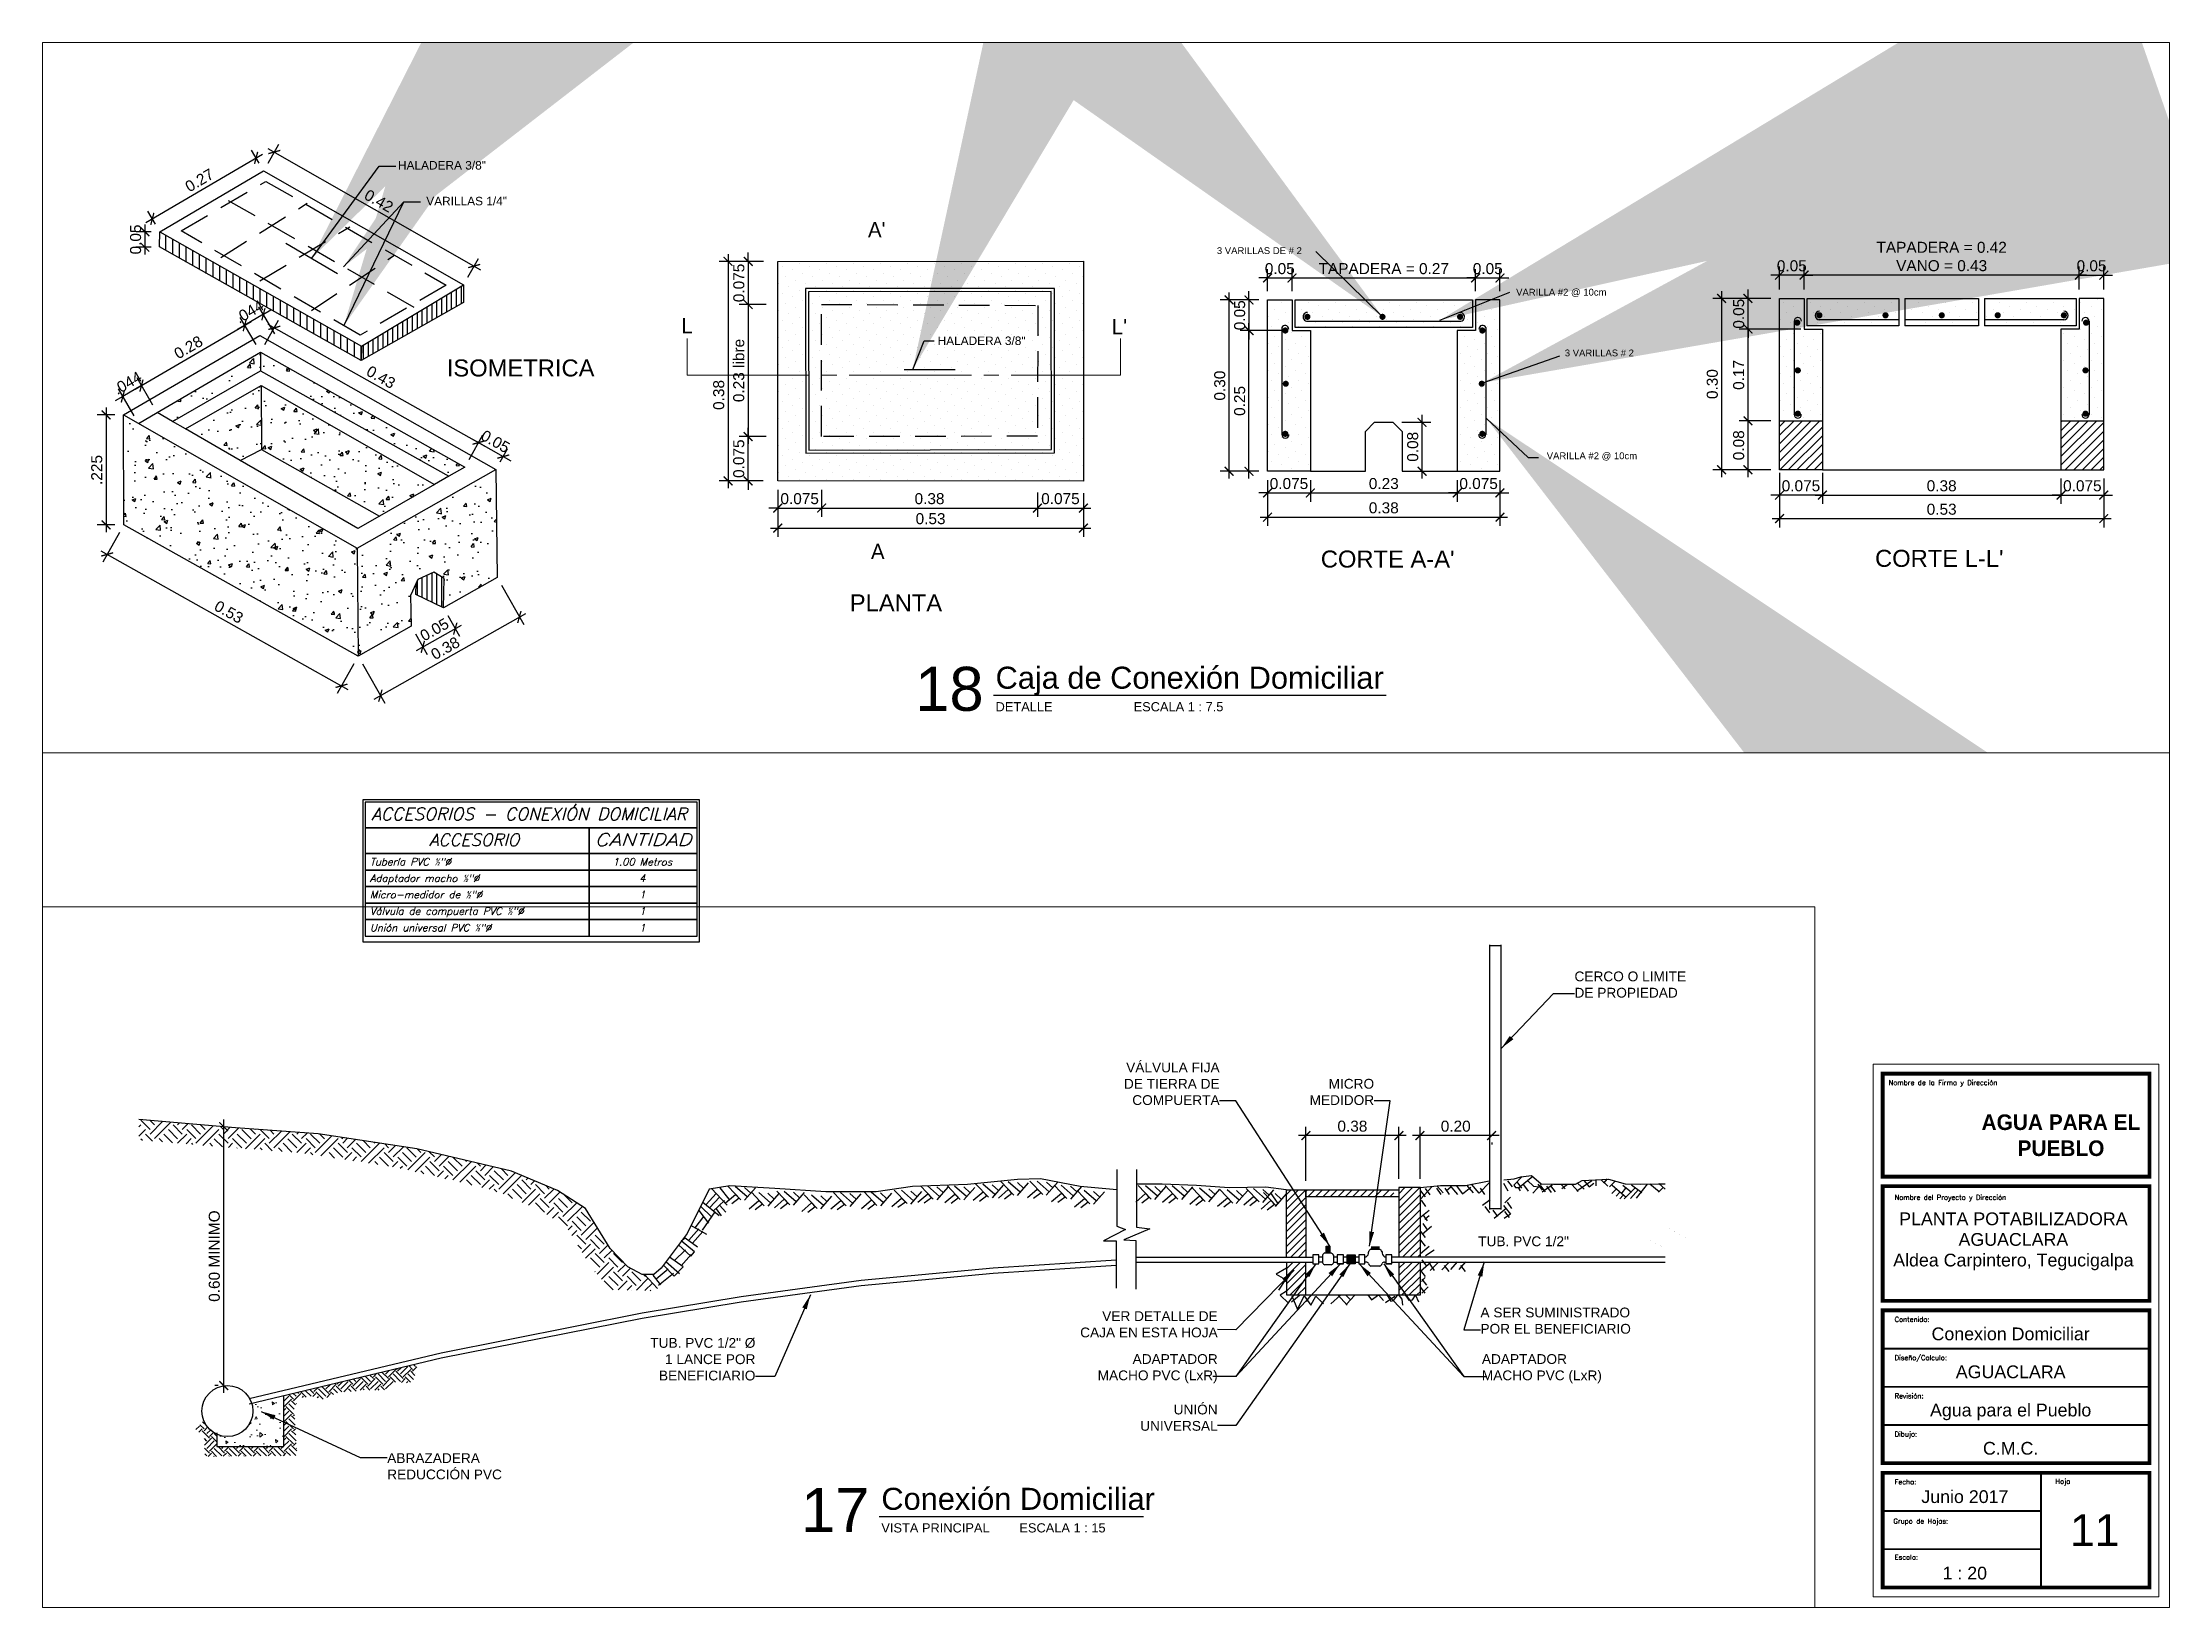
# Paper-space layout '11CDomiciliar' of a CAD drawing. Header units: millimetres. Extents: x 0.16 to 8.85, y 0.15 to 6.55.
# The model-space entities are those that its viewports show. They can reach past a viewport. Long polylines and large blocks are cut down to what shows.
import ezdxf
from ezdxf.enums import TextEntityAlignment as Align

# ---------------------------------------------------------------- set-up
doc = ezdxf.new("R2010")
doc.units = ezdxf.units.MM
doc.linetypes.add('CENTER', pattern=[1.25, 1, -0.0625, 0.125, -0.0625])
doc.linetypes.add('HIDDEN', pattern=[0.375, 0.25, -0.125])
for name, color, linetype, lineweight in [('1 PAREDES', 7, 'Continuous', 50), ('COTAS', 251, 'Continuous', 13), ('Lotes', 1, 'Continuous', 5), ('Title Block', 12, 'Continuous', 5)]:
    doc.layers.add(name, color=color, linetype=linetype, lineweight=lineweight)
for name, color, linetype in [('AUX2', 8, 'Continuous'), ('G-Dimensiones', 1, 'Continuous'), ('G-Principal', 7, 'Continuous'), ('HATCH', 7, 'Continuous'), ('HIERRO', 22, 'Continuous'), ('LINES', 1, 'Continuous'), ('Stock Tanks', 5, 'Continuous'), ('TEXTO3', 1, 'Continuous'), ('TEXTOP', 7, 'Continuous')]:
    doc.layers.add(name, color=color, linetype=linetype)
doc.layers.add('View', color=4, linetype='Continuous', lineweight=0, plot=False)
doc.styles.add('Itálica', font='italic.shx')
doc.styles.add('Itálica triple', font='italict.shx')
doc.styles.add('Roman', font='romans.shx', dxfattribs={"width": 0.8})
doc.styles.add('RomanS', font='stylu.ttf')
doc.styles.get("Standard").update_dxf_attribs({"font": 'arial.ttf'})
doc.dimstyles.new('Dist2', dxfattribs={"dimscale": 0.3, "dimtxt": 0.15, "dimasz": 0.12, "dimexe": 0.12, "dimexo": 0.12, "dimgap": 0.05, "dimtad": 1, "dimdec": 3, "dimzin": 4, "dimdsep": 46, "dimtxsty": 'Standard', "dimblk": 'ARCHTICK', "dimcen": 0.12, "dimdle": 0.1, "dimclrd": 256, "dimclre": 256, "dimclrt": 256, "dimadec": 0, "dimazin": 0, "dimtfac": 1, "dimtdec": 3, "dimtix": 1, "dimtmove": 0, "dimatfit": 0, "dimfxl": 1, "dimtolj": 1, "dimtzin": 0, "dimarcsym": 0})
doc.dimstyles.get("Standard").update_dxf_attribs({"dimtxt": 0.18, "dimasz": 0.18, "dimexe": 0.18, "dimexo": 0.0625, "dimgap": 0.09, "dimtad": 0, "dimtih": 1, "dimtoh": 1, "dimdec": 4, "dimzin": 0, "dimdsep": 46, "dimtxsty": 'Standard', "dimcen": 0.09, "dimadec": 0, "dimazin": 0, "dimtfac": 1, "dimtdec": 4, "dimtofl": 0, "dimtmove": 0, "dimatfit": 3, "dimfxl": 1, "dimtolj": 1, "dimtzin": 0, "dimarcsym": 0})
pattern_1 = [(50, (1211.701976, 2109.095626), (0.0790732, -0.006918), [0.0082682, -0.0909505]), (355, (1211.701976, 2109.095626), (-0.0152964, 0.0829239), [0.0066146, -0.0727604]), (100.451, (1211.708565, 2109.09505), (0.0637771, 0.0760055), [0.0070269, -0.077296]), (46.1842, (1211.70198, 2109.11767), (0.1176558, -0.0182475), [0.0124023, -0.1364258]), (96.6356, (1211.71178, 2109.11615), (0.10304, 0.1073896), [0.0105404, -0.115944]), (351.184, (1211.70198, 2109.11767), (0.1030402, 0.1073894), [0.0099219, -0.1091406]), (21, (1211.713, 2109.11216), (0.06580507, -0.0443861), [0.0082682, -0.0909505]), (326, (1211.713, 2109.11216), (0.0268238, 0.0799427), [0.0066146, -0.0727604]), (71.4514, (1211.71848, 2109.10846), (0.0926287, 0.0355568), [0.0070269, -0.077296]), (37.5, (1211.701976, 2109.095626), (0.00134054, 0.03669924), [0, -0.07187847, 0, -0.07386285, 0, -0.07303602]), (7.5, (1211.701976, 2109.095626), (0.0290016, 0.04348115), [0, -0.04211285, 0, -0.07022483, 0, -0.02783637]), (327.5, (1211.67739, 2109.095626), (0.05885008, -0.00248643), [0, -0.02756076, 0, -0.08598958, 0, -0.11410156]), (317.5, (1211.666367, 2109.095626), (0.06429218, 0.0110358), [0, -0.035829, 0, -0.0571059, 0, -0.08102865])]

psp = doc.layouts.new('11CDomiciliar')

# ---------------------------------------------------------------- texts
at = {"layer": 'G-Dimensiones'}
for s, style, width, p, p2 in [('ACCESORIOS - CONEXIÓN DOMICILIAR', 'Itálica triple', 0.807486, (1.5018, 3.3686), (2.7919, 3.3686)), ('CANTIDAD', 'Itálica', 0.983154, (2.4145, 3.2635), (2.8101, 3.2635))]:
    psp.add_text(s, height=0.05, dxfattribs=dict(at, style=style, width=width)).set_placement(p, p2, align=Align.FIT)
at = {"layer": 'G-Dimensiones', "style": 'Itálica'}
for s, height, p in [('ACCESORIO', 0.05, (1.9225, 3.2628)), ('1.00 Metros', 0.03, (2.61, 3.1826)), ('4', 0.03, (2.61, 3.1158)), ('1', 0.03, (2.61, 3.0489)), ('1', 0.03, (2.61, 2.9815)), ('1', 0.03, (2.61, 2.914))]:
    psp.add_text(s, height=height, dxfattribs=at).set_placement(p, align=Align.CENTER)
for s, p in [('Adaptador macho ½"Ø', (1.4966, 3.1158)), ('Tubería PVC ½"Ø', (1.4966, 3.1832)), ('Micro-medidor de ½"Ø', (1.4966, 3.0489)), ('Válvula de compuerta PVC ½"Ø', (1.4966, 2.9815)), ('Unión universal PVC ½"Ø', (1.4966, 2.914))]:
    psp.add_text(s, height=0.03, dxfattribs=at).set_placement(p)
at = {"layer": 'TEXTOP'}
psp.add_text('TUB. PVC 1/2"', height=0.04, dxfattribs=at).set_placement((6.0259, 1.6273))
at = {"layer": 'TEXTOP', "char_height": 0.04}
for s, insert, attachment_point in [('CERCO O LIMITE\\PDE PROPIEDAD', (6.4194, 2.6427), 7), ('VÁLVULA FIJA \\PDE TIERRA DE\\PCOMPUERTA', (4.9692, 2.2039), 9), ('MICRO\\PMEDIDOR', (5.6007, 2.2039), 9), ('VER DETALLE DE \\PCAJA EN ESTA HOJA', (4.9612, 1.2544), 9), ('A SER SUMINISTRADO\\PPOR EL BENEFICIARIO', (6.0351, 1.2693), 7), ('TUB. PVC 1/2" Ø\\P1 LANCE POR \\PBENEFICIARIO', (3.072, 1.0783), 9), ('ADAPTADOR \\PMACHO PVC (LxR)', (4.9612, 1.1863), 3), ('ADAPTADOR \\PMACHO PVC (LxR)', (6.0409, 1.1863), 1), ('UNIÓN\\PUNIVERSAL', (4.9612, 0.8727), 9), ('ABRAZADERA\\PREDUCCIÓN PVC', (1.5672, 0.7814), 1)]:
    psp.add_mtext(s, dxfattribs=dict(at, insert=insert, attachment_point=attachment_point))

msp = doc.modelspace()

# ---------------------------------------------------------------- texts
at = {"layer": 'TEXTO3', "style": 'RomanS'}
for s, height, p in [("A'", 0.03125, (1208.9579, 2115.196)), ('L', 0.0312, (1208.5702, 2114.9999)), ("L'", 0.03125, (1209.4538, 2114.9979)), ('A', 0.0312, (1208.96, 2114.5385))]:
    msp.add_text(s, height=height, dxfattribs=at).set_placement(p, align=Align.MIDDLE)
at = {"layer": 'TEXTO3'}
for s, p in [('ISOMETRICA', (1208.2302, 2114.9134)), ("CORTE A-A'", (1210.002, 2114.523)), ("CORTE L-L'", (1211.1292, 2114.5244)), ('PLANTA', (1208.9972, 2114.4334))]:
    msp.add_text(s, height=0.03472, dxfattribs=at).set_placement(p, align=Align.MIDDLE)
at = {"layer": 'TEXTOP'}
for s, height, p in [('HALADERA 3/8"', 0.017361, (1208.0695, 2115.3278)), ('VARILLAS 1/4"', 0.017361, (1208.1199, 2115.2547)), ('3 VARILLAS DE # 2', 0.013889, (1209.7398, 2115.1531)), ('VARILLA #2 @ 10cm', 0.013889, (1210.3568, 2115.0672)), ('HALADERA 3/8"', 0.017361, (1209.1722, 2114.9693)), ('3 VARILLAS # 2', 0.013889, (1210.4346, 2114.9441)), ('VARILLA #2 @ 10cm', 0.013889, (1210.4194, 2114.7329))]:
    msp.add_text(s, height=height, dxfattribs=at).set_placement(p, align=Align.MIDDLE)

# ---------------------------------------------------------------- blocks, each defined once
blk = doc.blocks.new('*U211')
at = {"layer": 'Lotes'}
blk.add_lwpolyline([(3.912, 0), (38, 0), (38, 25.078), (3.912, 25.078)], close=True, dxfattribs=at)
at = {"layer": 'Title Block'}
blk.add_lwpolyline([(33.252, 0.169), (33.252, 8.706), (37.831, 8.706), (37.831, 0.169)], close=True, dxfattribs=at)
at = {"layer": 'Title Block', "const_width": 0.0612}
for points in [[(37.679, 8.553), (37.679, 6.903), (33.404, 6.903), (33.404, 8.553)], [(33.404, 4.913), (37.679, 4.913), (37.679, 6.751), (33.404, 6.751)], [(37.679, 2.311), (37.679, 4.761), (33.404, 4.761), (33.404, 2.311)], [(37.679, 2.158), (37.679, 0.321), (33.404, 0.321), (33.404, 2.158)]]:
    blk.add_lwpolyline(points, close=True, dxfattribs=at)
at = {"layer": 'Title Block', "const_width": 0.0306}
for points in [[(33.404, 4.148), (37.679, 4.148)], [(33.404, 3.536), (37.679, 3.536)], [(33.404, 2.923), (37.679, 2.923)], [(35.942, 2.158), (35.942, 0.321)], [(33.404, 1.546), (35.942, 1.546)], [(33.404, 0.934), (35.942, 0.934)]]:
    blk.add_lwpolyline(points, dxfattribs=at)
at = {"layer": 'Title Block', "style": 'Roman'}
for s, height, p in [('Nombre de la Firma y Dirección', 0.07962, (33.499, 8.372)), ('Nombre del Proyecto y Dirección', 0.07962, (33.595, 6.532)), ('Contenido:', 0.0796, (33.595, 4.576)), ('Diseño/Calculo:', 0.07962, (33.595, 3.963)), ('Revisión:', 0.0796, (33.595, 3.351)), ('Dibujo:', 0.0796, (33.595, 2.738)), ('Fecha:', 0.0796, (33.595, 1.973)), ('Hoja', 0.0796, (36.172, 1.982)), ('Grupo de Hojas:', 0.07962, (33.576, 1.343)), ('Escala:', 0.0796, (33.595, 0.766))]:
    blk.add_text(s, height=height, dxfattribs=at).set_placement(p)
at = {"layer": 'Title Block', "insert": (36.261, 7.901), "char_height": 0.25, "width": 2.56908, "attachment_point": 2}
blk.add_mtext('{\\fEras Bold ITC|b0|i0|c0|p34;AGUA PARA EL PUEBLO}', dxfattribs=at)
at = {"layer": 'Title Block', "flags": 8}
for tag, p in [('PROJECTNAME', (35.499, 6.126)), ('PROJECTADDRESS1', (35.499, 5.795)), ('PROJECTADDRESS2', (35.499, 5.465)), ('PROJECTADDRESS3', (35.499, 5.134))]:
    blk.add_attdef(tag, text='', height=0.204, dxfattribs=at).set_placement(p, align=Align.CENTER)
at = {"layer": 'Title Block'}
blk.add_attdef('TITULOPLANO', text='', height=0.204, dxfattribs=at).set_placement((35.455, 4.388), align=Align.MIDDLE)
for tag, p in [('CALCULO', (35.455, 3.674)), ('REVISO', (35.455, 3.061)), ('DIBUJO', (35.455, 2.449)), ('GRUPO', (34.713, 1.071))]:
    blk.add_attdef(tag, text='', height=0.204, dxfattribs=at).set_placement(p, align=Align.CENTER)
at = {"layer": 'Title Block', "flags": 8}
for tag, height, p in [('DATE', 0.204, (34.721, 1.776)), ('SHEETNO', 0.51, (36.802, 1.238))]:
    blk.add_attdef(tag, text='', height=height, dxfattribs=at).set_placement(p, align=Align.MIDDLE_CENTER)
at = {"layer": 'Title Block'}
blk.add_attdef('SCALE', text='', height=0.204, dxfattribs=at).set_placement((34.719, 0.551), align=Align.MIDDLE_CENTER)
blk = doc.blocks.new('_ArchTick')
at = {"color": 0, "linetype": 'ByBlock', "const_width": 0.15}
blk.add_lwpolyline([(-0.5, -0.5), (0.5, 0.5)], dxfattribs=at)
blk = doc.blocks.new('*D382')
at = {"layer": 'COTAS', "lineweight": -2, "transparency": 16777216}
for p, q in [((5.7881, 1.9032), (5.7881, 2.1156)), ((6.111, 2.0796), (5.7581, 2.0796)), ((6.081, 2.051), (6.081, 2.0436))]:
    blk.add_line(p, q, dxfattribs=at)
at = {"layer": 'Defpoints', "color": 0, "transparency": 16777216}
for p in [(6.081, 2.087), (5.7881, 2.0796), (5.7881, 1.8672)]:
    blk.add_point(p, dxfattribs=at)
at = {"layer": 'COTAS', "lineweight": -2, "transparency": 16777216, "xscale": 0.036, "yscale": 0.036, "zscale": 0.036, "rotation": 180}
blk.add_blockref('_ArchTick', (5.7881, 2.0796), dxfattribs=at)
at = {"layer": 'COTAS', "lineweight": -2, "transparency": 16777216, "xscale": 0.036, "yscale": 0.036, "zscale": 0.036}
blk.add_blockref('_ArchTick', (6.081, 2.0796), dxfattribs=at)
at = {"layer": 'COTAS', "transparency": 16777216, "insert": (5.9341, 2.1175), "char_height": 0.045, "attachment_point": 5}
blk.add_mtext('\\A1;0.20', dxfattribs=at)
blk = doc.blocks.new('*D383')
at = {"layer": 'COTAS', "lineweight": -2, "transparency": 16777216}
for p, q in [((0.899, 1.0282), (0.899, 2.1458)), ((0.8769, 1.0582), (0.863, 1.0582))]:
    blk.add_line(p, q, dxfattribs=at)
at = {"layer": 'Defpoints', "color": 0, "transparency": 16777216}
for p in [(0.899, 2.1158), (0.899, 2.1158), (0.9129, 1.0582)]:
    blk.add_point(p, dxfattribs=at)
at = {"layer": 'COTAS', "lineweight": -2, "transparency": 16777216, "xscale": 0.036, "yscale": 0.036, "zscale": 0.036}
for p, rotation in [((0.899, 2.1158), 90), ((0.899, 1.0582), 270)]:
    blk.add_blockref('_ArchTick', p, dxfattribs=dict(at, rotation=rotation))
at = {"layer": 'COTAS', "transparency": 16777216, "insert": (0.8607, 1.587), "char_height": 0.045, "attachment_point": 5, "rotation": 90}
blk.add_mtext('\\A1;0.60 MINIMO', dxfattribs=at)
blk = doc.blocks.new('*D384')
at = {"layer": 'COTAS', "lineweight": -2, "transparency": 16777216}
for p, q in [((5.3218, 1.8939), (5.3218, 2.1156)), ((5.7017, 1.9026), (5.7017, 2.1156)), ((5.7317, 2.0796), (5.2918, 2.0796))]:
    blk.add_line(p, q, dxfattribs=at)
at = {"layer": 'Defpoints', "color": 0, "transparency": 16777216}
for p in [(5.3218, 2.0796), (5.3218, 1.8579), (5.7017, 1.8666)]:
    blk.add_point(p, dxfattribs=at)
at = {"layer": 'COTAS', "lineweight": -2, "transparency": 16777216, "xscale": 0.036, "yscale": 0.036, "zscale": 0.036, "rotation": 180}
blk.add_blockref('_ArchTick', (5.3218, 2.0796), dxfattribs=at)
at = {"layer": 'COTAS', "lineweight": -2, "transparency": 16777216, "xscale": 0.036, "yscale": 0.036, "zscale": 0.036}
blk.add_blockref('_ArchTick', (5.7017, 2.0796), dxfattribs=at)
at = {"layer": 'COTAS', "transparency": 16777216, "insert": (5.5118, 2.1176), "char_height": 0.045, "attachment_point": 5}
blk.add_mtext('\\A1;0.38', dxfattribs=at)
blk = doc.blocks.new('Drawing Block Title')
at = {"lineweight": 25}
blk.add_line((23.46, -15.83), (95.46, -15.83), dxfattribs=at)
at = {"color": 7, "flags": 8}
blk.add_attdef('VIEWNUMBER', text='', height=12, dxfattribs=at).set_placement((11.46, -14.06), align=Align.MIDDLE_CENTER)
blk.add_attdef('VIEWTITLE', text='', height=6, dxfattribs=at).set_placement((24.04, -15.83), align=Align.BOTTOM_LEFT)
for tag, p in [('CATEGORY', (24.03, -17.69)), ('VIEWPORTSCALE', (61.64, -17.69))]:
    blk.add_attdef(tag, text='', height=2.5, dxfattribs=at).set_placement(p, align=Align.TOP_LEFT)
blk = doc.blocks.new('*U427')
at = {"lineweight": 25}
blk.add_line((23.46, -15.83), (130.44, -15.83), dxfattribs=at)
at = {"color": 7, "flags": 8}
blk.add_attdef('VIEWNUMBER', text='', height=12, dxfattribs=at).set_placement((11.46, -14.06), align=Align.MIDDLE_CENTER)
blk.add_attdef('VIEWTITLE', text='', height=6, dxfattribs=at).set_placement((24.04, -15.83), align=Align.BOTTOM_LEFT)
for tag, p in [('CATEGORY', (24.03, -17.69)), ('VIEWPORTSCALE', (61.64, -17.69))]:
    blk.add_attdef(tag, text='', height=2.5, dxfattribs=at).set_placement(p, align=Align.TOP_LEFT)
blk = doc.blocks.new('*D339')
at = {"layer": 'Defpoints', "color": 0, "transparency": 16777216}
for p in [(1208.7556, 2114.6517), (1209.3802, 2114.6483), (1209.3802, 2114.5863)]:
    blk.add_point(p, dxfattribs=at)
at = {"layer": 'G-Dimensiones', "lineweight": -2, "transparency": 16777216}
for p, q in [((1208.7556, 2114.6337), (1208.7556, 2114.5683)), ((1209.3802, 2114.6303), (1209.3802, 2114.5683)), ((1208.7406, 2114.5863), (1209.3952, 2114.5863))]:
    blk.add_line(p, q, dxfattribs=at)
at = {"layer": 'G-Dimensiones', "lineweight": -2, "transparency": 16777216, "xscale": 0.018, "yscale": 0.018, "zscale": 0.018, "rotation": 180}
blk.add_blockref('_ArchTick', (1208.7556, 2114.5863), dxfattribs=at)
at = {"layer": 'G-Dimensiones', "lineweight": -2, "transparency": 16777216, "xscale": 0.018, "yscale": 0.018, "zscale": 0.018}
blk.add_blockref('_ArchTick', (1209.3802, 2114.5863), dxfattribs=at)
at = {"layer": 'G-Dimensiones', "transparency": 16777216, "insert": (1209.0679, 2114.6053), "char_height": 0.0225, "attachment_point": 5}
blk.add_mtext('\\A1;0.53', dxfattribs=at)
blk = doc.blocks.new('*D340')
at = {"layer": 'Defpoints', "color": 0, "transparency": 16777216}
for p in [(1208.8452, 2114.6827), (1209.2864, 2114.6771), (1209.2864, 2114.6272)]:
    blk.add_point(p, dxfattribs=at)
at = {"layer": 'G-Dimensiones', "lineweight": -2, "transparency": 16777216}
for p, q in [((1208.8302, 2114.6272), (1209.3014, 2114.6272)), ((1208.8452, 2114.6647), (1208.8452, 2114.6092)), ((1209.2864, 2114.6591), (1209.2864, 2114.6092))]:
    blk.add_line(p, q, dxfattribs=at)
at = {"layer": 'G-Dimensiones', "lineweight": -2, "transparency": 16777216, "xscale": 0.018, "yscale": 0.018, "zscale": 0.018, "rotation": 180}
blk.add_blockref('_ArchTick', (1208.8452, 2114.6272), dxfattribs=at)
at = {"layer": 'G-Dimensiones', "lineweight": -2, "transparency": 16777216, "xscale": 0.018, "yscale": 0.018, "zscale": 0.018}
blk.add_blockref('_ArchTick', (1209.2864, 2114.6272), dxfattribs=at)
at = {"layer": 'G-Dimensiones', "transparency": 16777216, "insert": (1209.0658, 2114.6462), "char_height": 0.0225, "attachment_point": 5}
blk.add_mtext('\\A1;0.38', dxfattribs=at)
blk = doc.blocks.new('*X338')
at = {"color": 0}
for p, q in [((317.65, 231.47), (317.65, 231.47)), ((318.2, 229.81), (318.2, 229.81)), ((319.3, 230.91), (319.3, 230.91)), ((320.41, 232.02), (320.41, 232.02)), ((320.96, 230.36), (320.96, 230.36)), ((322.07, 231.47), (322.07, 231.47)), ((322.62, 229.81), (322.62, 229.81)), ((323.72, 230.91), (323.72, 230.91)), ((324.83, 232.02), (324.83, 232.02)), ((325.38, 230.36), (325.38, 230.36)), ((326.48, 231.47), (326.48, 231.47)), ((327.04, 229.81), (327.04, 229.81)), ((328.14, 230.91), (328.14, 230.91)), ((329.25, 232.02), (329.25, 232.02)), ((329.8, 230.36), (329.8, 230.36)), ((330.9, 231.47), (330.9, 231.47)), ((331.46, 229.81), (331.46, 229.81)), ((332.56, 230.91), (332.56, 230.91)), ((333.67, 232.02), (333.67, 232.02)), ((334.22, 230.36), (334.22, 230.36)), ((335.32, 231.47), (335.32, 231.47)), ((335.88, 229.81), (335.88, 229.81)), ((336.98, 230.91), (336.98, 230.91)), ((338.09, 232.02), (338.09, 232.02)), ((338.64, 230.36), (338.64, 230.36)), ((339.74, 231.47), (339.74, 231.47)), ((340.3, 229.81), (340.3, 229.81)), ((341.4, 230.91), (341.4, 230.91)), ((342.5, 232.02), (342.5, 232.02)), ((343.06, 230.36), (343.06, 230.36)), ((344.16, 231.47), (344.16, 231.47)), ((344.71, 229.81), (344.71, 229.81)), ((345.82, 230.91), (345.82, 230.91)), ((346.92, 232.02), (346.92, 232.02)), ((347.48, 230.36), (347.48, 230.36)), ((348.58, 231.47), (348.58, 231.47)), ((349.13, 229.81), (349.13, 229.81)), ((350.24, 230.91), (350.24, 230.91)), ((351.34, 232.02), (351.34, 232.02)), ((351.9, 230.36), (351.9, 230.36)), ((353, 231.47), (353, 231.47)), ((353.55, 229.81), (353.55, 229.81)), ((354.66, 230.91), (354.66, 230.91)), ((355.76, 232.02), (355.76, 232.02)), ((356.32, 230.36), (356.32, 230.36)), ((357.42, 231.47), (357.42, 231.47)), ((357.97, 229.81), (357.97, 229.81)), ((359.08, 230.91), (359.08, 230.91)), ((360.18, 232.02), (360.18, 232.02)), ((360.73, 230.36), (360.73, 230.36)), ((361.84, 231.47), (361.84, 231.47)), ((362.39, 229.81), (362.39, 229.81)), ((363.5, 230.91), (363.5, 230.91)), ((364.6, 232.02), (364.6, 232.02)), ((365.15, 230.36), (365.15, 230.36)), ((366.26, 231.47), (366.26, 231.47)), ((366.81, 229.81), (366.81, 229.81)), ((317.09, 228.7), (317.09, 228.7)), ((317.65, 227.05), (317.65, 227.05)), ((318.75, 228.15), (318.75, 228.15)), ((319.3, 226.5), (319.3, 226.5)), ((319.86, 229.26), (319.86, 229.26)), ((320.41, 227.6), (320.41, 227.6)), ((321.51, 228.7), (321.51, 228.7)), ((322.07, 227.05), (322.07, 227.05)), ((323.17, 228.15), (323.17, 228.15)), ((323.72, 226.5), (323.72, 226.5)), ((324.27, 229.26), (324.27, 229.26)), ((324.83, 227.6), (324.83, 227.6)), ((325.93, 228.7), (325.93, 228.7)), ((326.48, 227.05), (326.48, 227.05)), ((327.59, 228.15), (327.59, 228.15)), ((328.14, 226.5), (328.14, 226.5)), ((328.69, 229.26), (328.69, 229.26)), ((329.25, 227.6), (329.25, 227.6)), ((330.35, 228.7), (330.35, 228.7)), ((330.9, 227.05), (330.9, 227.05)), ((332.01, 228.15), (332.01, 228.15)), ((332.56, 226.5), (332.56, 226.5)), ((333.11, 229.26), (333.11, 229.26)), ((333.67, 227.6), (333.67, 227.6)), ((334.77, 228.7), (334.77, 228.7)), ((335.32, 227.05), (335.32, 227.05)), ((336.43, 228.15), (336.43, 228.15)), ((336.98, 226.5), (336.98, 226.5)), ((337.53, 229.26), (337.53, 229.26)), ((338.09, 227.6), (338.09, 227.6)), ((339.19, 228.7), (339.19, 228.7)), ((339.74, 227.05), (339.74, 227.05)), ((340.85, 228.15), (340.85, 228.15)), ((341.4, 226.5), (341.4, 226.5)), ((341.95, 229.26), (341.95, 229.26)), ((342.5, 227.6), (342.5, 227.6)), ((343.61, 228.7), (343.61, 228.7)), ((344.16, 227.05), (344.16, 227.05)), ((345.27, 228.15), (345.27, 228.15)), ((345.82, 226.5), (345.82, 226.5)), ((346.37, 229.26), (346.37, 229.26)), ((346.92, 227.6), (346.92, 227.6)), ((348.03, 228.7), (348.03, 228.7)), ((348.58, 227.05), (348.58, 227.05)), ((349.69, 228.15), (349.69, 228.15)), ((350.24, 226.5), (350.24, 226.5)), ((350.79, 229.26), (350.79, 229.26)), ((351.34, 227.6), (351.34, 227.6)), ((352.45, 228.7), (352.45, 228.7)), ((353, 227.05), (353, 227.05)), ((354.11, 228.15), (354.11, 228.15)), ((354.66, 226.5), (354.66, 226.5)), ((355.21, 229.26), (355.21, 229.26)), ((355.76, 227.6), (355.76, 227.6)), ((356.87, 228.7), (356.87, 228.7)), ((357.42, 227.05), (357.42, 227.05)), ((358.53, 228.15), (358.53, 228.15)), ((359.08, 226.5), (359.08, 226.5)), ((359.63, 229.26), (359.63, 229.26)), ((360.18, 227.6), (360.18, 227.6)), ((361.29, 228.7), (361.29, 228.7)), ((361.84, 227.05), (361.84, 227.05)), ((362.94, 228.15), (362.94, 228.15)), ((363.5, 226.5), (363.5, 226.5)), ((364.05, 229.26), (364.05, 229.26)), ((364.6, 227.6), (364.6, 227.6)), ((365.71, 228.7), (365.71, 228.7)), ((366.26, 227.05), (366.26, 227.05)), ((317.09, 224.29), (317.09, 224.29)), ((317.65, 222.63), (317.65, 222.63)), ((318.2, 225.39), (318.2, 225.39)), ((318.75, 223.73), (318.75, 223.73)), ((319.86, 224.84), (319.86, 224.84)), ((320.41, 223.18), (320.41, 223.18)), ((320.96, 225.94), (320.96, 225.94)), ((321.51, 224.29), (321.51, 224.29)), ((322.07, 222.63), (322.07, 222.63)), ((322.62, 225.39), (322.62, 225.39)), ((323.17, 223.73), (323.17, 223.73)), ((324.27, 224.84), (324.27, 224.84)), ((324.83, 223.18), (324.83, 223.18)), ((325.38, 225.94), (325.38, 225.94)), ((325.93, 224.29), (325.93, 224.29)), ((326.48, 222.63), (326.48, 222.63)), ((327.04, 225.39), (327.04, 225.39)), ((327.59, 223.73), (327.59, 223.73)), ((328.69, 224.84), (328.69, 224.84)), ((329.25, 223.18), (329.25, 223.18)), ((329.8, 225.94), (329.8, 225.94)), ((330.35, 224.29), (330.35, 224.29)), ((330.9, 222.63), (330.9, 222.63)), ((331.46, 225.39), (331.46, 225.39)), ((332.01, 223.73), (332.01, 223.73)), ((333.11, 224.84), (333.11, 224.84)), ((333.67, 223.18), (333.67, 223.18)), ((334.22, 225.94), (334.22, 225.94)), ((334.77, 224.29), (334.77, 224.29)), ((335.32, 222.63), (335.32, 222.63)), ((335.88, 225.39), (335.88, 225.39)), ((336.43, 223.73), (336.43, 223.73)), ((337.53, 224.84), (337.53, 224.84)), ((338.09, 223.18), (338.09, 223.18)), ((338.64, 225.94), (338.64, 225.94)), ((339.19, 224.29), (339.19, 224.29)), ((339.74, 222.63), (339.74, 222.63)), ((340.3, 225.39), (340.3, 225.39)), ((340.85, 223.73), (340.85, 223.73)), ((341.95, 224.84), (341.95, 224.84)), ((342.5, 223.18), (342.5, 223.18)), ((343.06, 225.94), (343.06, 225.94)), ((343.61, 224.29), (343.61, 224.29)), ((344.16, 222.63), (344.16, 222.63)), ((344.71, 225.39), (344.71, 225.39)), ((345.27, 223.73), (345.27, 223.73)), ((346.37, 224.84), (346.37, 224.84)), ((346.92, 223.18), (346.92, 223.18)), ((347.48, 225.94), (347.48, 225.94)), ((348.03, 224.29), (348.03, 224.29)), ((348.58, 222.63), (348.58, 222.63)), ((349.13, 225.39), (349.13, 225.39)), ((349.69, 223.73), (349.69, 223.73)), ((350.79, 224.84), (350.79, 224.84)), ((351.34, 223.18), (351.34, 223.18)), ((351.9, 225.94), (351.9, 225.94)), ((352.45, 224.29), (352.45, 224.29)), ((353, 222.63), (353, 222.63)), ((353.55, 225.39), (353.55, 225.39)), ((354.11, 223.73), (354.11, 223.73)), ((355.21, 224.84), (355.21, 224.84)), ((355.76, 223.18), (355.76, 223.18)), ((356.32, 225.94), (356.32, 225.94)), ((356.87, 224.29), (356.87, 224.29)), ((357.42, 222.63), (357.42, 222.63)), ((357.97, 225.39), (357.97, 225.39)), ((358.53, 223.73), (358.53, 223.73)), ((359.63, 224.84), (359.63, 224.84)), ((360.18, 223.18), (360.18, 223.18)), ((360.73, 225.94), (360.73, 225.94)), ((361.29, 224.29), (361.29, 224.29)), ((361.84, 222.63), (361.84, 222.63)), ((362.39, 225.39), (362.39, 225.39)), ((362.94, 223.73), (362.94, 223.73)), ((364.05, 224.84), (364.05, 224.84)), ((364.6, 223.18), (364.6, 223.18)), ((365.15, 225.94), (365.15, 225.94)), ((365.71, 224.29), (365.71, 224.29)), ((366.26, 222.63), (366.26, 222.63)), ((366.81, 225.39), (366.81, 225.39)), ((317.09, 219.87), (317.09, 219.87)), ((318.2, 220.97), (318.2, 220.97)), ((318.75, 219.31), (318.75, 219.31)), ((319.3, 222.08), (319.3, 222.08)), ((319.86, 220.42), (319.86, 220.42)), ((320.96, 221.52), (320.96, 221.52)), ((321.51, 219.87), (321.51, 219.87)), ((322.62, 220.97), (322.62, 220.97)), ((323.17, 219.31), (323.17, 219.31)), ((323.72, 222.08), (323.72, 222.08)), ((324.27, 220.42), (324.27, 220.42)), ((325.38, 221.52), (325.38, 221.52)), ((325.93, 219.87), (325.93, 219.87)), ((327.04, 220.97), (327.04, 220.97)), ((327.59, 219.31), (327.59, 219.31)), ((328.14, 222.08), (328.14, 222.08)), ((328.69, 220.42), (328.69, 220.42)), ((329.8, 221.52), (329.8, 221.52)), ((330.35, 219.87), (330.35, 219.87)), ((331.46, 220.97), (331.46, 220.97)), ((332.01, 219.31), (332.01, 219.31)), ((332.56, 222.08), (332.56, 222.08)), ((333.11, 220.42), (333.11, 220.42)), ((334.22, 221.52), (334.22, 221.52)), ((334.77, 219.87), (334.77, 219.87)), ((335.88, 220.97), (335.88, 220.97)), ((336.43, 219.31), (336.43, 219.31)), ((336.98, 222.08), (336.98, 222.08)), ((337.53, 220.42), (337.53, 220.42)), ((338.64, 221.52), (338.64, 221.52)), ((339.19, 219.87), (339.19, 219.87)), ((340.3, 220.97), (340.3, 220.97)), ((340.85, 219.31), (340.85, 219.31)), ((341.4, 222.08), (341.4, 222.08)), ((341.95, 220.42), (341.95, 220.42)), ((343.06, 221.52), (343.06, 221.52)), ((343.61, 219.87), (343.61, 219.87)), ((344.71, 220.97), (344.71, 220.97)), ((345.27, 219.31), (345.27, 219.31)), ((345.82, 222.08), (345.82, 222.08)), ((346.37, 220.42), (346.37, 220.42)), ((347.48, 221.52), (347.48, 221.52)), ((348.03, 219.87), (348.03, 219.87)), ((349.13, 220.97), (349.13, 220.97)), ((349.69, 219.31), (349.69, 219.31)), ((350.24, 222.08), (350.24, 222.08)), ((350.79, 220.42), (350.79, 220.42)), ((351.9, 221.52), (351.9, 221.52)), ((352.45, 219.87), (352.45, 219.87)), ((353.55, 220.97), (353.55, 220.97)), ((354.11, 219.31), (354.11, 219.31)), ((354.66, 222.08), (354.66, 222.08)), ((355.21, 220.42), (355.21, 220.42)), ((356.32, 221.52), (356.32, 221.52)), ((356.87, 219.87), (356.87, 219.87)), ((357.97, 220.97), (357.97, 220.97)), ((358.53, 219.31), (358.53, 219.31)), ((359.08, 222.08), (359.08, 222.08)), ((359.63, 220.42), (359.63, 220.42)), ((360.73, 221.52), (360.73, 221.52)), ((361.29, 219.87), (361.29, 219.87)), ((362.39, 220.97), (362.39, 220.97)), ((362.94, 219.31), (362.94, 219.31)), ((363.5, 222.08), (363.5, 222.08)), ((364.05, 220.42), (364.05, 220.42)), ((365.15, 221.52), (365.15, 221.52)), ((365.71, 219.87), (365.71, 219.87)), ((366.81, 220.97), (366.81, 220.97)), ((317.65, 218.21), (317.65, 218.21)), ((318.2, 216.55), (318.2, 216.55)), ((319.3, 217.66), (319.3, 217.66)), ((319.86, 216), (319.86, 216)), ((320.41, 218.76), (320.41, 218.76)), ((320.96, 217.1), (320.96, 217.1)), ((322.07, 218.21), (322.07, 218.21)), ((322.62, 216.55), (322.62, 216.55)), ((323.72, 217.66), (323.72, 217.66)), ((324.27, 216), (324.27, 216)), ((324.83, 218.76), (324.83, 218.76)), ((325.38, 217.1), (325.38, 217.1)), ((326.48, 218.21), (326.48, 218.21)), ((327.04, 216.55), (327.04, 216.55)), ((328.14, 217.66), (328.14, 217.66)), ((328.69, 216), (328.69, 216)), ((329.25, 218.76), (329.25, 218.76)), ((329.8, 217.1), (329.8, 217.1)), ((330.9, 218.21), (330.9, 218.21)), ((331.46, 216.55), (331.46, 216.55)), ((332.56, 217.66), (332.56, 217.66)), ((333.11, 216), (333.11, 216)), ((333.67, 218.76), (333.67, 218.76)), ((334.22, 217.1), (334.22, 217.1)), ((335.32, 218.21), (335.32, 218.21)), ((335.88, 216.55), (335.88, 216.55)), ((336.98, 217.66), (336.98, 217.66)), ((337.53, 216), (337.53, 216)), ((338.09, 218.76), (338.09, 218.76)), ((338.64, 217.1), (338.64, 217.1)), ((339.74, 218.21), (339.74, 218.21)), ((340.3, 216.55), (340.3, 216.55)), ((341.4, 217.66), (341.4, 217.66)), ((341.95, 216), (341.95, 216)), ((342.5, 218.76), (342.5, 218.76)), ((343.06, 217.1), (343.06, 217.1)), ((344.16, 218.21), (344.16, 218.21)), ((344.71, 216.55), (344.71, 216.55)), ((345.82, 217.66), (345.82, 217.66)), ((346.37, 216), (346.37, 216)), ((346.92, 218.76), (346.92, 218.76)), ((347.48, 217.1), (347.48, 217.1)), ((348.58, 218.21), (348.58, 218.21)), ((349.13, 216.55), (349.13, 216.55)), ((350.24, 217.66), (350.24, 217.66)), ((350.79, 216), (350.79, 216)), ((351.34, 218.76), (351.34, 218.76)), ((351.9, 217.1), (351.9, 217.1)), ((353, 218.21), (353, 218.21)), ((353.55, 216.55), (353.55, 216.55)), ((354.66, 217.66), (354.66, 217.66)), ((355.21, 216), (355.21, 216)), ((355.76, 218.76), (355.76, 218.76)), ((356.32, 217.1), (356.32, 217.1)), ((357.42, 218.21), (357.42, 218.21)), ((357.97, 216.55), (357.97, 216.55)), ((359.08, 217.66), (359.08, 217.66)), ((359.63, 216), (359.63, 216)), ((360.18, 218.76), (360.18, 218.76)), ((360.73, 217.1), (360.73, 217.1)), ((361.84, 218.21), (361.84, 218.21)), ((362.39, 216.55), (362.39, 216.55)), ((363.5, 217.66), (363.5, 217.66)), ((364.05, 216), (364.05, 216)), ((364.6, 218.76), (364.6, 218.76)), ((365.15, 217.1), (365.15, 217.1)), ((366.26, 218.21), (366.26, 218.21)), ((366.81, 216.55), (366.81, 216.55)), ((317.09, 215.45), (317.09, 215.45)), ((317.65, 213.79), (317.65, 213.79)), ((318.2, 212.13), (318.2, 212.13)), ((318.75, 214.89), (318.75, 214.89)), ((319.3, 213.24), (319.3, 213.24)), ((320.41, 214.34), (320.41, 214.34)), ((320.96, 212.68), (320.96, 212.68)), ((321.51, 215.45), (321.51, 215.45)), ((322.07, 213.79), (322.07, 213.79)), ((322.62, 212.13), (322.62, 212.13)), ((323.17, 214.89), (323.17, 214.89)), ((323.72, 213.24), (323.72, 213.24)), ((324.83, 214.34), (324.83, 214.34)), ((325.38, 212.68), (325.38, 212.68)), ((325.93, 215.45), (325.93, 215.45)), ((326.48, 213.79), (326.48, 213.79)), ((327.04, 212.13), (327.04, 212.13)), ((327.59, 214.89), (327.59, 214.89)), ((328.14, 213.24), (328.14, 213.24)), ((329.25, 214.34), (329.25, 214.34)), ((329.8, 212.68), (329.8, 212.68)), ((330.35, 215.45), (330.35, 215.45)), ((330.9, 213.79), (330.9, 213.79)), ((331.46, 212.13), (331.46, 212.13)), ((332.01, 214.89), (332.01, 214.89)), ((332.56, 213.24), (332.56, 213.24)), ((333.67, 214.34), (333.67, 214.34)), ((334.22, 212.68), (334.22, 212.68)), ((334.77, 215.45), (334.77, 215.45)), ((335.32, 213.79), (335.32, 213.79)), ((335.88, 212.13), (335.88, 212.13)), ((336.43, 214.89), (336.43, 214.89)), ((336.98, 213.24), (336.98, 213.24)), ((338.09, 214.34), (338.09, 214.34)), ((338.64, 212.68), (338.64, 212.68)), ((339.19, 215.45), (339.19, 215.45)), ((339.74, 213.79), (339.74, 213.79)), ((340.3, 212.13), (340.3, 212.13)), ((340.85, 214.89), (340.85, 214.89)), ((341.4, 213.24), (341.4, 213.24)), ((342.5, 214.34), (342.5, 214.34)), ((343.06, 212.68), (343.06, 212.68)), ((343.61, 215.45), (343.61, 215.45)), ((344.16, 213.79), (344.16, 213.79)), ((344.71, 212.13), (344.71, 212.13)), ((345.27, 214.89), (345.27, 214.89)), ((345.82, 213.24), (345.82, 213.24)), ((346.92, 214.34), (346.92, 214.34)), ((347.48, 212.68), (347.48, 212.68)), ((348.03, 215.45), (348.03, 215.45)), ((348.58, 213.79), (348.58, 213.79)), ((349.13, 212.13), (349.13, 212.13)), ((349.69, 214.89), (349.69, 214.89)), ((350.24, 213.24), (350.24, 213.24)), ((351.34, 214.34), (351.34, 214.34)), ((351.9, 212.68), (351.9, 212.68)), ((352.45, 215.45), (352.45, 215.45)), ((353, 213.79), (353, 213.79)), ((353.55, 212.13), (353.55, 212.13)), ((354.11, 214.89), (354.11, 214.89)), ((354.66, 213.24), (354.66, 213.24)), ((355.76, 214.34), (355.76, 214.34)), ((356.32, 212.68), (356.32, 212.68)), ((356.87, 215.45), (356.87, 215.45)), ((357.42, 213.79), (357.42, 213.79)), ((357.97, 212.13), (357.97, 212.13)), ((358.53, 214.89), (358.53, 214.89)), ((359.08, 213.24), (359.08, 213.24)), ((360.18, 214.34), (360.18, 214.34)), ((360.73, 212.68), (360.73, 212.68)), ((361.29, 215.45), (361.29, 215.45)), ((361.84, 213.79), (361.84, 213.79)), ((362.39, 212.13), (362.39, 212.13)), ((362.94, 214.89), (362.94, 214.89)), ((363.5, 213.24), (363.5, 213.24)), ((364.6, 214.34), (364.6, 214.34)), ((365.15, 212.68), (365.15, 212.68)), ((365.71, 215.45), (365.71, 215.45)), ((366.26, 213.79), (366.26, 213.79)), ((366.81, 212.13), (366.81, 212.13)), ((317.09, 211.03), (317.09, 211.03)), ((317.65, 209.37), (317.65, 209.37)), ((318.75, 210.47), (318.75, 210.47)), ((319.3, 208.82), (319.3, 208.82)), ((319.86, 211.58), (319.86, 211.58)), ((320.41, 209.92), (320.41, 209.92)), ((321.51, 211.03), (321.51, 211.03)), ((322.07, 209.37), (322.07, 209.37)), ((323.17, 210.47), (323.17, 210.47)), ((323.72, 208.82), (323.72, 208.82)), ((324.27, 211.58), (324.27, 211.58)), ((324.83, 209.92), (324.83, 209.92)), ((325.93, 211.03), (325.93, 211.03)), ((326.48, 209.37), (326.48, 209.37)), ((327.59, 210.47), (327.59, 210.47)), ((328.14, 208.82), (328.14, 208.82)), ((328.69, 211.58), (328.69, 211.58)), ((329.25, 209.92), (329.25, 209.92)), ((330.35, 211.03), (330.35, 211.03)), ((330.9, 209.37), (330.9, 209.37)), ((332.01, 210.47), (332.01, 210.47)), ((332.56, 208.82), (332.56, 208.82)), ((333.11, 211.58), (333.11, 211.58)), ((333.67, 209.92), (333.67, 209.92)), ((334.77, 211.03), (334.77, 211.03)), ((335.32, 209.37), (335.32, 209.37)), ((336.43, 210.47), (336.43, 210.47)), ((336.98, 208.82), (336.98, 208.82)), ((337.53, 211.58), (337.53, 211.58)), ((338.09, 209.92), (338.09, 209.92)), ((339.19, 211.03), (339.19, 211.03)), ((339.74, 209.37), (339.74, 209.37)), ((340.85, 210.47), (340.85, 210.47)), ((341.4, 208.82), (341.4, 208.82)), ((341.95, 211.58), (341.95, 211.58)), ((342.5, 209.92), (342.5, 209.92)), ((343.61, 211.03), (343.61, 211.03)), ((344.16, 209.37), (344.16, 209.37)), ((345.27, 210.47), (345.27, 210.47)), ((345.82, 208.82), (345.82, 208.82)), ((346.37, 211.58), (346.37, 211.58)), ((346.92, 209.92), (346.92, 209.92)), ((348.03, 211.03), (348.03, 211.03)), ((348.58, 209.37), (348.58, 209.37)), ((349.69, 210.47), (349.69, 210.47)), ((350.24, 208.82), (350.24, 208.82)), ((350.79, 211.58), (350.79, 211.58)), ((351.34, 209.92), (351.34, 209.92)), ((352.45, 211.03), (352.45, 211.03)), ((353, 209.37), (353, 209.37)), ((354.11, 210.47), (354.11, 210.47)), ((354.66, 208.82), (354.66, 208.82)), ((355.21, 211.58), (355.21, 211.58)), ((355.76, 209.92), (355.76, 209.92)), ((356.87, 211.03), (356.87, 211.03)), ((357.42, 209.37), (357.42, 209.37)), ((358.53, 210.47), (358.53, 210.47)), ((359.08, 208.82), (359.08, 208.82)), ((359.63, 211.58), (359.63, 211.58)), ((360.18, 209.92), (360.18, 209.92)), ((361.29, 211.03), (361.29, 211.03)), ((361.84, 209.37), (361.84, 209.37)), ((362.94, 210.47), (362.94, 210.47)), ((363.5, 208.82), (363.5, 208.82)), ((364.05, 211.58), (364.05, 211.58)), ((364.6, 209.92), (364.6, 209.92)), ((365.71, 211.03), (365.71, 211.03)), ((366.26, 209.37), (366.26, 209.37)), ((317.09, 206.61), (317.09, 206.61)), ((318.2, 207.71), (318.2, 207.71)), ((318.75, 206.06), (318.75, 206.06)), ((319.86, 207.16), (319.86, 207.16)), ((320.41, 205.5), (320.41, 205.5)), ((320.96, 208.27), (320.96, 208.27)), ((321.51, 206.61), (321.51, 206.61)), ((322.62, 207.71), (322.62, 207.71)), ((323.17, 206.06), (323.17, 206.06)), ((324.27, 207.16), (324.27, 207.16)), ((324.83, 205.5), (324.83, 205.5)), ((325.38, 208.27), (325.38, 208.27)), ((325.93, 206.61), (325.93, 206.61)), ((327.04, 207.71), (327.04, 207.71)), ((327.59, 206.06), (327.59, 206.06)), ((328.69, 207.16), (328.69, 207.16)), ((329.25, 205.5), (329.25, 205.5)), ((329.8, 208.27), (329.8, 208.27)), ((330.35, 206.61), (330.35, 206.61)), ((331.46, 207.71), (331.46, 207.71)), ((332.01, 206.06), (332.01, 206.06)), ((333.11, 207.16), (333.11, 207.16)), ((333.67, 205.5), (333.67, 205.5)), ((334.22, 208.27), (334.22, 208.27)), ((334.77, 206.61), (334.77, 206.61)), ((335.88, 207.71), (335.88, 207.71)), ((336.43, 206.06), (336.43, 206.06)), ((337.53, 207.16), (337.53, 207.16)), ((338.09, 205.5), (338.09, 205.5)), ((338.64, 208.27), (338.64, 208.27)), ((339.19, 206.61), (339.19, 206.61)), ((340.3, 207.71), (340.3, 207.71)), ((340.85, 206.06), (340.85, 206.06)), ((341.95, 207.16), (341.95, 207.16)), ((342.5, 205.5), (342.5, 205.5)), ((343.06, 208.27), (343.06, 208.27)), ((343.61, 206.61), (343.61, 206.61)), ((344.71, 207.71), (344.71, 207.71)), ((345.27, 206.06), (345.27, 206.06)), ((346.37, 207.16), (346.37, 207.16)), ((346.92, 205.5), (346.92, 205.5)), ((347.48, 208.27), (347.48, 208.27)), ((348.03, 206.61), (348.03, 206.61)), ((349.13, 207.71), (349.13, 207.71)), ((349.69, 206.06), (349.69, 206.06)), ((350.79, 207.16), (350.79, 207.16)), ((351.34, 205.5), (351.34, 205.5)), ((351.9, 208.27), (351.9, 208.27)), ((352.45, 206.61), (352.45, 206.61)), ((353.55, 207.71), (353.55, 207.71)), ((354.11, 206.06), (354.11, 206.06)), ((355.21, 207.16), (355.21, 207.16)), ((355.76, 205.5), (355.76, 205.5)), ((356.32, 208.27), (356.32, 208.27)), ((356.87, 206.61), (356.87, 206.61)), ((357.97, 207.71), (357.97, 207.71)), ((358.53, 206.06), (358.53, 206.06)), ((359.63, 207.16), (359.63, 207.16)), ((360.18, 205.5), (360.18, 205.5)), ((360.73, 208.27), (360.73, 208.27)), ((361.29, 206.61), (361.29, 206.61)), ((362.39, 207.71), (362.39, 207.71)), ((362.94, 206.06), (362.94, 206.06)), ((364.05, 207.16), (364.05, 207.16)), ((364.6, 205.5), (364.6, 205.5)), ((365.15, 208.27), (365.15, 208.27)), ((365.71, 206.61), (365.71, 206.61)), ((366.81, 207.71), (366.81, 207.71)), ((317.09, 202.19), (317.09, 202.19)), ((317.65, 204.95), (317.65, 204.95)), ((318.2, 203.29), (318.2, 203.29)), ((319.3, 204.4), (319.3, 204.4)), ((319.86, 202.74), (319.86, 202.74)), ((320.96, 203.85), (320.96, 203.85)), ((321.51, 202.19), (321.51, 202.19)), ((322.07, 204.95), (322.07, 204.95)), ((322.62, 203.29), (322.62, 203.29)), ((323.72, 204.4), (323.72, 204.4)), ((324.27, 202.74), (324.27, 202.74)), ((325.38, 203.85), (325.38, 203.85)), ((325.93, 202.19), (325.93, 202.19)), ((326.48, 204.95), (326.48, 204.95)), ((327.04, 203.29), (327.04, 203.29)), ((328.14, 204.4), (328.14, 204.4)), ((328.69, 202.74), (328.69, 202.74)), ((329.8, 203.85), (329.8, 203.85)), ((330.35, 202.19), (330.35, 202.19)), ((330.9, 204.95), (330.9, 204.95)), ((331.46, 203.29), (331.46, 203.29)), ((332.56, 204.4), (332.56, 204.4)), ((333.11, 202.74), (333.11, 202.74)), ((334.22, 203.85), (334.22, 203.85)), ((334.77, 202.19), (334.77, 202.19)), ((335.32, 204.95), (335.32, 204.95)), ((335.88, 203.29), (335.88, 203.29)), ((336.98, 204.4), (336.98, 204.4)), ((337.53, 202.74), (337.53, 202.74)), ((338.64, 203.85), (338.64, 203.85)), ((339.19, 202.19), (339.19, 202.19)), ((339.74, 204.95), (339.74, 204.95)), ((340.3, 203.29), (340.3, 203.29)), ((341.4, 204.4), (341.4, 204.4)), ((341.95, 202.74), (341.95, 202.74)), ((343.06, 203.85), (343.06, 203.85)), ((343.61, 202.19), (343.61, 202.19)), ((344.16, 204.95), (344.16, 204.95)), ((344.71, 203.29), (344.71, 203.29)), ((345.82, 204.4), (345.82, 204.4)), ((346.37, 202.74), (346.37, 202.74)), ((347.48, 203.85), (347.48, 203.85)), ((348.03, 202.19), (348.03, 202.19)), ((348.58, 204.95), (348.58, 204.95)), ((349.13, 203.29), (349.13, 203.29)), ((350.24, 204.4), (350.24, 204.4)), ((350.79, 202.74), (350.79, 202.74)), ((351.9, 203.85), (351.9, 203.85)), ((352.45, 202.19), (352.45, 202.19)), ((353, 204.95), (353, 204.95)), ((353.55, 203.29), (353.55, 203.29)), ((354.66, 204.4), (354.66, 204.4)), ((355.21, 202.74), (355.21, 202.74)), ((356.32, 203.85), (356.32, 203.85)), ((356.87, 202.19), (356.87, 202.19)), ((357.42, 204.95), (357.42, 204.95)), ((357.97, 203.29), (357.97, 203.29)), ((359.08, 204.4), (359.08, 204.4)), ((359.63, 202.74), (359.63, 202.74)), ((360.73, 203.85), (360.73, 203.85)), ((361.29, 202.19), (361.29, 202.19)), ((361.84, 204.95), (361.84, 204.95)), ((362.39, 203.29), (362.39, 203.29)), ((363.5, 204.4), (363.5, 204.4)), ((364.05, 202.74), (364.05, 202.74)), ((365.15, 203.85), (365.15, 203.85)), ((365.71, 202.19), (365.71, 202.19)), ((366.26, 204.95), (366.26, 204.95)), ((366.81, 203.29), (366.81, 203.29)), ((317.65, 200.53), (317.65, 200.53)), ((318.2, 198.87), (318.2, 198.87)), ((318.75, 201.64), (318.75, 201.64)), ((319.3, 199.98), (319.3, 199.98)), ((319.86, 198.32), (319.86, 198.32)), ((320.41, 201.08), (320.41, 201.08)), ((320.96, 199.43), (320.96, 199.43)), ((322.07, 200.53), (322.07, 200.53)), ((322.62, 198.87), (322.62, 198.87)), ((323.17, 201.64), (323.17, 201.64)), ((323.72, 199.98), (323.72, 199.98)), ((324.27, 198.32), (324.27, 198.32)), ((324.83, 201.08), (324.83, 201.08)), ((325.38, 199.43), (325.38, 199.43)), ((326.48, 200.53), (326.48, 200.53)), ((327.04, 198.87), (327.04, 198.87)), ((327.59, 201.64), (327.59, 201.64)), ((328.14, 199.98), (328.14, 199.98)), ((328.69, 198.32), (328.69, 198.32)), ((329.25, 201.08), (329.25, 201.08)), ((329.8, 199.43), (329.8, 199.43)), ((330.9, 200.53), (330.9, 200.53)), ((331.46, 198.87), (331.46, 198.87)), ((332.01, 201.64), (332.01, 201.64)), ((332.56, 199.98), (332.56, 199.98)), ((333.11, 198.32), (333.11, 198.32)), ((333.67, 201.08), (333.67, 201.08)), ((334.22, 199.43), (334.22, 199.43)), ((335.32, 200.53), (335.32, 200.53)), ((335.88, 198.87), (335.88, 198.87)), ((336.43, 201.64), (336.43, 201.64)), ((336.98, 199.98), (336.98, 199.98)), ((337.53, 198.32), (337.53, 198.32)), ((338.09, 201.08), (338.09, 201.08)), ((338.64, 199.43), (338.64, 199.43)), ((339.74, 200.53), (339.74, 200.53)), ((340.3, 198.87), (340.3, 198.87)), ((340.85, 201.64), (340.85, 201.64)), ((341.4, 199.98), (341.4, 199.98)), ((341.95, 198.32), (341.95, 198.32)), ((342.5, 201.08), (342.5, 201.08)), ((343.06, 199.43), (343.06, 199.43)), ((344.16, 200.53), (344.16, 200.53)), ((344.71, 198.87), (344.71, 198.87)), ((345.27, 201.64), (345.27, 201.64)), ((345.82, 199.98), (345.82, 199.98)), ((346.37, 198.32), (346.37, 198.32)), ((346.92, 201.08), (346.92, 201.08)), ((347.48, 199.43), (347.48, 199.43)), ((348.58, 200.53), (348.58, 200.53)), ((349.13, 198.87), (349.13, 198.87)), ((349.69, 201.64), (349.69, 201.64)), ((350.24, 199.98), (350.24, 199.98)), ((350.79, 198.32), (350.79, 198.32)), ((351.34, 201.08), (351.34, 201.08)), ((351.9, 199.43), (351.9, 199.43)), ((353, 200.53), (353, 200.53)), ((353.55, 198.87), (353.55, 198.87)), ((354.11, 201.64), (354.11, 201.64)), ((354.66, 199.98), (354.66, 199.98)), ((355.21, 198.32), (355.21, 198.32)), ((355.76, 201.08), (355.76, 201.08)), ((356.32, 199.43), (356.32, 199.43)), ((357.42, 200.53), (357.42, 200.53)), ((357.97, 198.87), (357.97, 198.87)), ((358.53, 201.64), (358.53, 201.64)), ((359.08, 199.98), (359.08, 199.98)), ((359.63, 198.32), (359.63, 198.32)), ((360.18, 201.08), (360.18, 201.08)), ((360.73, 199.43), (360.73, 199.43)), ((361.84, 200.53), (361.84, 200.53)), ((362.39, 198.87), (362.39, 198.87)), ((362.94, 201.64), (362.94, 201.64)), ((363.5, 199.98), (363.5, 199.98)), ((364.05, 198.32), (364.05, 198.32)), ((364.6, 201.08), (364.6, 201.08)), ((365.15, 199.43), (365.15, 199.43)), ((366.26, 200.53), (366.26, 200.53)), ((366.81, 198.87), (366.81, 198.87)), ((317.09, 197.77), (317.09, 197.77)), ((318.75, 197.22), (318.75, 197.22)), ((320.41, 196.66), (320.41, 196.66)), ((321.51, 197.77), (321.51, 197.77)), ((323.17, 197.22), (323.17, 197.22)), ((324.83, 196.66), (324.83, 196.66)), ((325.93, 197.77), (325.93, 197.77)), ((327.59, 197.22), (327.59, 197.22)), ((329.25, 196.66), (329.25, 196.66)), ((330.35, 197.77), (330.35, 197.77)), ((332.01, 197.22), (332.01, 197.22)), ((333.67, 196.66), (333.67, 196.66)), ((334.77, 197.77), (334.77, 197.77)), ((336.43, 197.22), (336.43, 197.22)), ((338.09, 196.66), (338.09, 196.66)), ((339.19, 197.77), (339.19, 197.77)), ((340.85, 197.22), (340.85, 197.22)), ((342.5, 196.66), (342.5, 196.66)), ((343.61, 197.77), (343.61, 197.77)), ((345.27, 197.22), (345.27, 197.22)), ((346.92, 196.66), (346.92, 196.66)), ((348.03, 197.77), (348.03, 197.77)), ((349.69, 197.22), (349.69, 197.22)), ((351.34, 196.66), (351.34, 196.66)), ((352.45, 197.77), (352.45, 197.77)), ((354.11, 197.22), (354.11, 197.22)), ((355.76, 196.66), (355.76, 196.66)), ((356.87, 197.77), (356.87, 197.77)), ((358.53, 197.22), (358.53, 197.22)), ((360.18, 196.66), (360.18, 196.66)), ((361.29, 197.77), (361.29, 197.77)), ((362.94, 197.22), (362.94, 197.22)), ((364.6, 196.66), (364.6, 196.66)), ((365.71, 197.77), (365.71, 197.77))]:
    blk.add_line(p, q, dxfattribs=at)
blk = doc.blocks.new('*D341')
at = {"layer": 'Defpoints', "color": 0, "transparency": 16777216}
for p in [(1208.7556, 2114.6827), (1208.8452, 2114.6827), (1208.8452, 2114.6272)]:
    blk.add_point(p, dxfattribs=at)
at = {"layer": 'G-Dimensiones', "lineweight": -2, "transparency": 16777216}
for p, q in [((1208.7556, 2114.6272), (1208.7376, 2114.6272)), ((1208.7556, 2114.6647), (1208.7556, 2114.6092)), ((1208.7556, 2114.6272), (1208.8452, 2114.6272)), ((1208.8452, 2114.6647), (1208.8452, 2114.6092)), ((1208.8452, 2114.6272), (1208.8632, 2114.6272))]:
    blk.add_line(p, q, dxfattribs=at)
at = {"layer": 'G-Dimensiones', "lineweight": -2, "transparency": 16777216, "xscale": 0.018, "yscale": 0.018, "zscale": 0.018}
blk.add_blockref('_ArchTick', (1208.7556, 2114.6272), dxfattribs=at)
at = {"layer": 'G-Dimensiones', "lineweight": -2, "transparency": 16777216, "xscale": 0.018, "yscale": 0.018, "zscale": 0.018, "rotation": 180}
blk.add_blockref('_ArchTick', (1208.8452, 2114.6272), dxfattribs=at)
at = {"layer": 'G-Dimensiones', "transparency": 16777216, "insert": (1208.8004, 2114.6462), "char_height": 0.0225, "attachment_point": 5}
blk.add_mtext('\\A1;0.075', dxfattribs=at)
blk = doc.blocks.new('*D342')
at = {"layer": 'Defpoints', "color": 0, "transparency": 16777216}
for p in [(1208.7168, 2115.1311), (1208.6541, 2114.6826), (1208.7168, 2114.6826)]:
    blk.add_point(p, dxfattribs=at)
at = {"layer": 'G-Dimensiones', "lineweight": -2, "transparency": 16777216}
for p, q in [((1208.6541, 2115.1461), (1208.6541, 2114.6676)), ((1208.6988, 2115.1311), (1208.6361, 2115.1311)), ((1208.6988, 2114.6826), (1208.6361, 2114.6826))]:
    blk.add_line(p, q, dxfattribs=at)
at = {"layer": 'G-Dimensiones', "lineweight": -2, "transparency": 16777216, "xscale": 0.018, "yscale": 0.018, "zscale": 0.018}
for p, rotation in [((1208.6541, 2115.1311), 90), ((1208.6541, 2114.6826), 270)]:
    blk.add_blockref('_ArchTick', p, dxfattribs=dict(at, rotation=rotation))
at = {"layer": 'G-Dimensiones', "transparency": 16777216, "insert": (1208.6351, 2114.8582), "char_height": 0.0225, "attachment_point": 5, "rotation": 90}
blk.add_mtext('\\A1;0.38', dxfattribs=at)
blk = doc.blocks.new('*D343')
at = {"layer": 'Defpoints', "color": 0, "transparency": 16777216}
for p in [(1208.7497, 2115.0431), (1208.695, 2114.7733), (1208.7497, 2114.7733)]:
    blk.add_point(p, dxfattribs=at)
at = {"layer": 'G-Dimensiones', "lineweight": -2, "transparency": 16777216}
for p, q in [((1208.7317, 2115.0431), (1208.677, 2115.0431)), ((1208.695, 2115.0581), (1208.695, 2114.7583)), ((1208.7317, 2114.7733), (1208.677, 2114.7733))]:
    blk.add_line(p, q, dxfattribs=at)
at = {"layer": 'G-Dimensiones', "lineweight": -2, "transparency": 16777216, "xscale": 0.018, "yscale": 0.018, "zscale": 0.018}
for p, rotation in [((1208.695, 2115.0431), 90), ((1208.695, 2114.7733), 270)]:
    blk.add_blockref('_ArchTick', p, dxfattribs=dict(at, rotation=rotation))
at = {"layer": 'G-Dimensiones', "transparency": 16777216, "insert": (1208.676, 2114.9082), "char_height": 0.0225, "attachment_point": 5, "rotation": 90}
blk.add_mtext('\\A1;0.23 libre', dxfattribs=at)
blk = doc.blocks.new('*D344')
at = {"layer": 'Defpoints', "color": 0, "transparency": 16777216}
for p in [(1208.695, 2114.7733), (1208.745, 2114.7733), (1208.7437, 2114.6826)]:
    blk.add_point(p, dxfattribs=at)
at = {"layer": 'G-Dimensiones', "lineweight": -2, "transparency": 16777216}
for p, q in [((1208.727, 2114.7733), (1208.677, 2114.7733)), ((1208.695, 2114.7733), (1208.695, 2114.7913)), ((1208.695, 2114.6826), (1208.695, 2114.7733)), ((1208.7257, 2114.6826), (1208.677, 2114.6826)), ((1208.695, 2114.6826), (1208.695, 2114.6646))]:
    blk.add_line(p, q, dxfattribs=at)
at = {"layer": 'G-Dimensiones', "lineweight": -2, "transparency": 16777216, "xscale": 0.018, "yscale": 0.018, "zscale": 0.018}
for p, rotation in [((1208.695, 2114.7733), 270), ((1208.695, 2114.6826), 90)]:
    blk.add_blockref('_ArchTick', p, dxfattribs=dict(at, rotation=rotation))
at = {"layer": 'G-Dimensiones', "transparency": 16777216, "insert": (1208.676, 2114.728), "char_height": 0.0225, "attachment_point": 5, "rotation": 90}
blk.add_mtext('\\A1;0.075', dxfattribs=at)
blk = doc.blocks.new('*D345')
at = {"layer": 'Defpoints', "color": 0, "transparency": 16777216}
for p in [(1208.7448, 2115.1311), (1208.6952, 2115.0431), (1208.7448, 2115.0431)]:
    blk.add_point(p, dxfattribs=at)
at = {"layer": 'G-Dimensiones', "lineweight": -2, "transparency": 16777216}
for p, q in [((1208.6952, 2115.1311), (1208.6952, 2115.1491)), ((1208.7268, 2115.1311), (1208.6772, 2115.1311)), ((1208.6952, 2115.1311), (1208.6952, 2115.0431)), ((1208.7268, 2115.0431), (1208.6772, 2115.0431)), ((1208.6952, 2115.0431), (1208.6952, 2115.0251))]:
    blk.add_line(p, q, dxfattribs=at)
at = {"layer": 'G-Dimensiones', "lineweight": -2, "transparency": 16777216, "xscale": 0.018, "yscale": 0.018, "zscale": 0.018}
for p, rotation in [((1208.6952, 2115.1311), 270), ((1208.6952, 2115.0431), 90)]:
    blk.add_blockref('_ArchTick', p, dxfattribs=dict(at, rotation=rotation))
at = {"layer": 'G-Dimensiones', "transparency": 16777216, "insert": (1208.6762, 2115.0871), "char_height": 0.0225, "attachment_point": 5, "rotation": 90}
blk.add_mtext('\\A1;0.075', dxfattribs=at)
blk = doc.blocks.new('*D346')
at = {"layer": 'Defpoints', "color": 0, "transparency": 16777216}
for p in [(1210.7683, 2115.0554), (1210.6844, 2114.7054), (1210.7683, 2114.7054)]:
    blk.add_point(p, dxfattribs=at)
at = {"layer": 'G-Dimensiones', "lineweight": -2, "transparency": 16777216}
for p, q in [((1210.6844, 2115.0704), (1210.6844, 2114.6904)), ((1210.7503, 2115.0554), (1210.6664, 2115.0554)), ((1210.7503, 2114.7054), (1210.6664, 2114.7054))]:
    blk.add_line(p, q, dxfattribs=at)
at = {"layer": 'G-Dimensiones', "lineweight": -2, "transparency": 16777216, "xscale": 0.018, "yscale": 0.018, "zscale": 0.018}
for p, rotation in [((1210.6844, 2115.0554), 90), ((1210.6844, 2114.7054), 270)]:
    blk.add_blockref('_ArchTick', p, dxfattribs=dict(at, rotation=rotation))
at = {"layer": 'G-Dimensiones', "transparency": 16777216, "insert": (1210.6654, 2114.8804), "char_height": 0.0225, "attachment_point": 5, "rotation": 90}
blk.add_mtext('\\A1;0.30', dxfattribs=at)
blk = doc.blocks.new('*D347')
at = {"layer": 'Defpoints', "color": 0, "transparency": 16777216}
for p in [(1210.7383, 2114.8054), (1210.8028, 2114.8054), (1210.8028, 2114.7054)]:
    blk.add_point(p, dxfattribs=at)
at = {"layer": 'G-Dimensiones', "lineweight": -2, "transparency": 16777216}
for p, q in [((1210.7848, 2114.8054), (1210.7203, 2114.8054)), ((1210.7383, 2114.6904), (1210.7383, 2114.8204)), ((1210.7848, 2114.7054), (1210.7203, 2114.7054))]:
    blk.add_line(p, q, dxfattribs=at)
at = {"layer": 'G-Dimensiones', "lineweight": -2, "transparency": 16777216, "xscale": 0.018, "yscale": 0.018, "zscale": 0.018}
for p, rotation in [((1210.7383, 2114.8054), 90), ((1210.7383, 2114.7054), 270)]:
    blk.add_blockref('_ArchTick', p, dxfattribs=dict(at, rotation=rotation))
at = {"layer": 'G-Dimensiones', "transparency": 16777216, "insert": (1210.7193, 2114.7554), "char_height": 0.0225, "attachment_point": 5, "rotation": 90}
blk.add_mtext('\\A1;0.08', dxfattribs=at)
blk = doc.blocks.new('*D348')
at = {"layer": 'Defpoints', "color": 0, "transparency": 16777216}
for p in [(1210.7383, 2114.9929), (1210.8028, 2114.9929), (1210.8028, 2114.8054)]:
    blk.add_point(p, dxfattribs=at)
at = {"layer": 'G-Dimensiones', "lineweight": -2, "transparency": 16777216}
for p, q in [((1210.7848, 2114.9929), (1210.7203, 2114.9929)), ((1210.7383, 2114.7904), (1210.7383, 2115.0079)), ((1210.7848, 2114.8054), (1210.7203, 2114.8054))]:
    blk.add_line(p, q, dxfattribs=at)
at = {"layer": 'G-Dimensiones', "lineweight": -2, "transparency": 16777216, "xscale": 0.018, "yscale": 0.018, "zscale": 0.018}
for p, rotation in [((1210.7383, 2114.9929), 90), ((1210.7383, 2114.8054), 270)]:
    blk.add_blockref('_ArchTick', p, dxfattribs=dict(at, rotation=rotation))
at = {"layer": 'G-Dimensiones', "transparency": 16777216, "insert": (1210.7193, 2114.8992), "char_height": 0.0225, "attachment_point": 5, "rotation": 90}
blk.add_mtext('\\A1;0.17', dxfattribs=at)
blk = doc.blocks.new('*D349')
at = {"layer": 'Defpoints', "color": 0, "transparency": 16777216}
for p in [(1210.7383, 2115.0554), (1210.8028, 2115.0554), (1210.8528, 2114.9929)]:
    blk.add_point(p, dxfattribs=at)
at = {"layer": 'G-Dimensiones', "lineweight": -2, "transparency": 16777216}
for p, q in [((1210.7383, 2115.0554), (1210.7383, 2115.0734)), ((1210.7848, 2115.0554), (1210.7203, 2115.0554)), ((1210.7383, 2114.9929), (1210.7383, 2115.0554)), ((1210.8348, 2114.9929), (1210.7203, 2114.9929)), ((1210.7383, 2114.9929), (1210.7383, 2114.9749))]:
    blk.add_line(p, q, dxfattribs=at)
at = {"layer": 'G-Dimensiones', "lineweight": -2, "transparency": 16777216, "xscale": 0.018, "yscale": 0.018, "zscale": 0.018}
for p, rotation in [((1210.7383, 2115.0554), 270), ((1210.7383, 2114.9929), 90)]:
    blk.add_blockref('_ArchTick', p, dxfattribs=dict(at, rotation=rotation))
at = {"layer": 'G-Dimensiones', "transparency": 16777216, "insert": (1210.7193, 2115.0242), "char_height": 0.0225, "attachment_point": 5, "rotation": 90}
blk.add_mtext('\\A1;0.05', dxfattribs=at)
blk = doc.blocks.new('*D350')
at = {"layer": 'Defpoints', "color": 0, "transparency": 16777216}
for p in [(1209.6779, 2115.0523), (1209.7565, 2115.0523), (1209.7565, 2114.7023)]:
    blk.add_point(p, dxfattribs=at)
at = {"layer": 'G-Dimensiones', "lineweight": -2, "transparency": 16777216}
for p, q in [((1209.6779, 2114.6873), (1209.6779, 2115.0673)), ((1209.7385, 2115.0523), (1209.6599, 2115.0523)), ((1209.7385, 2114.7023), (1209.6599, 2114.7023))]:
    blk.add_line(p, q, dxfattribs=at)
at = {"layer": 'G-Dimensiones', "lineweight": -2, "transparency": 16777216, "xscale": 0.018, "yscale": 0.018, "zscale": 0.018}
for p, rotation in [((1209.6779, 2115.0523), 90), ((1209.6779, 2114.7023), 270)]:
    blk.add_blockref('_ArchTick', p, dxfattribs=dict(at, rotation=rotation))
at = {"layer": 'G-Dimensiones', "transparency": 16777216, "insert": (1209.6589, 2114.8773), "char_height": 0.0225, "attachment_point": 5, "rotation": 90}
blk.add_mtext('\\A1;0.30', dxfattribs=at)
blk = doc.blocks.new('*D351')
at = {"layer": 'Defpoints', "color": 0, "transparency": 16777216}
for p in [(1209.2864, 2114.6771), (1209.3802, 2114.6759), (1209.3802, 2114.6272)]:
    blk.add_point(p, dxfattribs=at)
at = {"layer": 'G-Dimensiones', "lineweight": -2, "transparency": 16777216}
for p, q in [((1209.2714, 2114.6272), (1209.3952, 2114.6272)), ((1209.2864, 2114.6591), (1209.2864, 2114.6092)), ((1209.3802, 2114.6579), (1209.3802, 2114.6092))]:
    blk.add_line(p, q, dxfattribs=at)
at = {"layer": 'G-Dimensiones', "lineweight": -2, "transparency": 16777216, "xscale": 0.018, "yscale": 0.018, "zscale": 0.018, "rotation": 180}
blk.add_blockref('_ArchTick', (1209.2864, 2114.6272), dxfattribs=at)
at = {"layer": 'G-Dimensiones', "lineweight": -2, "transparency": 16777216, "xscale": 0.018, "yscale": 0.018, "zscale": 0.018}
blk.add_blockref('_ArchTick', (1209.3802, 2114.6272), dxfattribs=at)
at = {"layer": 'G-Dimensiones', "transparency": 16777216, "insert": (1209.3333, 2114.6462), "char_height": 0.0225, "attachment_point": 5}
blk.add_mtext('\\A1;0.075', dxfattribs=at)
blk = doc.blocks.new('*D352')
at = {"layer": 'Defpoints', "color": 0, "transparency": 16777216}
for p in [(1210.1815, 2115.0972), (1209.8065, 2115.0523), (1210.1815, 2115.0523)]:
    blk.add_point(p, dxfattribs=at)
at = {"layer": 'G-Dimensiones', "lineweight": -2, "transparency": 16777216}
for p, q in [((1209.8065, 2115.0703), (1209.8065, 2115.1152)), ((1210.1815, 2115.0703), (1210.1815, 2115.1152)), ((1209.7915, 2115.0972), (1210.1965, 2115.0972))]:
    blk.add_line(p, q, dxfattribs=at)
at = {"layer": 'G-Dimensiones', "lineweight": -2, "transparency": 16777216, "xscale": 0.018, "yscale": 0.018, "zscale": 0.018, "rotation": 180}
blk.add_blockref('_ArchTick', (1209.8065, 2115.0972), dxfattribs=at)
at = {"layer": 'G-Dimensiones', "lineweight": -2, "transparency": 16777216, "xscale": 0.018, "yscale": 0.018, "zscale": 0.018}
blk.add_blockref('_ArchTick', (1210.1815, 2115.0972), dxfattribs=at)
at = {"layer": 'G-Dimensiones', "transparency": 16777216, "insert": (1209.994, 2115.1162), "char_height": 0.0225, "attachment_point": 5}
blk.add_mtext('\\A1;TAPADERA = 0.27', dxfattribs=at)
blk = doc.blocks.new('*X332')
at = {"color": 0}
for p, q in [((401.06, 202.19), (401.06, 202.19)), ((405.48, 202.19), (405.48, 202.19)), ((409.9, 202.19), (409.9, 202.19)), ((414.32, 202.19), (414.32, 202.19)), ((418.74, 202.19), (418.74, 202.19)), ((423.16, 202.19), (423.16, 202.19)), ((427.58, 202.19), (427.58, 202.19)), ((398.85, 199.98), (398.85, 199.98)), ((399.4, 198.32), (399.4, 198.32)), ((399.96, 201.08), (399.96, 201.08)), ((400.51, 199.43), (400.51, 199.43)), ((401.61, 200.53), (401.61, 200.53)), ((402.17, 198.87), (402.17, 198.87)), ((402.72, 201.64), (402.72, 201.64)), ((403.27, 199.98), (403.27, 199.98)), ((403.82, 198.32), (403.82, 198.32)), ((404.38, 201.08), (404.38, 201.08)), ((404.93, 199.43), (404.93, 199.43)), ((406.03, 200.53), (406.03, 200.53)), ((406.59, 198.87), (406.59, 198.87)), ((407.14, 201.64), (407.14, 201.64)), ((407.69, 199.98), (407.69, 199.98)), ((408.24, 198.32), (408.24, 198.32)), ((408.8, 201.08), (408.8, 201.08)), ((409.35, 199.43), (409.35, 199.43)), ((410.45, 200.53), (410.45, 200.53)), ((411.01, 198.87), (411.01, 198.87)), ((411.56, 201.64), (411.56, 201.64)), ((412.11, 199.98), (412.11, 199.98)), ((412.66, 198.32), (412.66, 198.32)), ((413.22, 201.08), (413.22, 201.08)), ((413.77, 199.43), (413.77, 199.43)), ((414.87, 200.53), (414.87, 200.53)), ((415.43, 198.87), (415.43, 198.87)), ((415.98, 201.64), (415.98, 201.64)), ((416.53, 199.98), (416.53, 199.98)), ((417.08, 198.32), (417.08, 198.32)), ((417.63, 201.08), (417.63, 201.08)), ((418.19, 199.43), (418.19, 199.43)), ((419.29, 200.53), (419.29, 200.53)), ((419.84, 198.87), (419.84, 198.87)), ((420.4, 201.64), (420.4, 201.64)), ((420.95, 199.98), (420.95, 199.98)), ((421.5, 198.32), (421.5, 198.32)), ((422.05, 201.08), (422.05, 201.08)), ((422.61, 199.43), (422.61, 199.43)), ((423.71, 200.53), (423.71, 200.53)), ((424.26, 198.87), (424.26, 198.87)), ((424.82, 201.64), (424.82, 201.64)), ((425.37, 199.98), (425.37, 199.98)), ((425.92, 198.32), (425.92, 198.32)), ((426.47, 201.08), (426.47, 201.08)), ((427.03, 199.43), (427.03, 199.43))]:
    blk.add_line(p, q, dxfattribs=at)
blk = doc.blocks.new('*D353')
at = {"layer": 'Defpoints', "color": 0, "transparency": 16777216}
for p in [(1210.0128, 2114.8023), (1210.0722, 2114.8023), (1210.0315, 2114.7023)]:
    blk.add_point(p, dxfattribs=at)
at = {"layer": 'G-Dimensiones', "lineweight": -2, "transparency": 16777216}
for p, q in [((1210.0308, 2114.8023), (1210.0902, 2114.8023)), ((1210.0722, 2114.6873), (1210.0722, 2114.8173)), ((1210.0495, 2114.7023), (1210.0902, 2114.7023))]:
    blk.add_line(p, q, dxfattribs=at)
at = {"layer": 'G-Dimensiones', "lineweight": -2, "transparency": 16777216, "xscale": 0.018, "yscale": 0.018, "zscale": 0.018}
for p, rotation in [((1210.0722, 2114.8023), 90), ((1210.0722, 2114.7023), 270)]:
    blk.add_blockref('_ArchTick', p, dxfattribs=dict(at, rotation=rotation))
at = {"layer": 'G-Dimensiones', "transparency": 16777216, "insert": (1210.0532, 2114.7523), "char_height": 0.0225, "attachment_point": 5, "rotation": 90}
blk.add_mtext('\\A1;0.08', dxfattribs=at)
blk = doc.blocks.new('*D354')
at = {"layer": 'Defpoints', "color": 0, "transparency": 16777216}
for p in [(1209.7565, 2114.7023), (1210.2315, 2114.7023), (1210.2315, 2114.6085)]:
    blk.add_point(p, dxfattribs=at)
at = {"layer": 'G-Dimensiones', "lineweight": -2, "transparency": 16777216}
for p, q in [((1209.7565, 2114.6843), (1209.7565, 2114.5905)), ((1210.2315, 2114.6843), (1210.2315, 2114.5905)), ((1209.7415, 2114.6085), (1210.2465, 2114.6085))]:
    blk.add_line(p, q, dxfattribs=at)
at = {"layer": 'G-Dimensiones', "lineweight": -2, "transparency": 16777216, "xscale": 0.018, "yscale": 0.018, "zscale": 0.018, "rotation": 180}
blk.add_blockref('_ArchTick', (1209.7565, 2114.6085), dxfattribs=at)
at = {"layer": 'G-Dimensiones', "lineweight": -2, "transparency": 16777216, "xscale": 0.018, "yscale": 0.018, "zscale": 0.018}
blk.add_blockref('_ArchTick', (1210.2315, 2114.6085), dxfattribs=at)
at = {"layer": 'G-Dimensiones', "transparency": 16777216, "insert": (1209.994, 2114.6275), "char_height": 0.0225, "attachment_point": 5}
blk.add_mtext('\\A1;0.38', dxfattribs=at)
blk = doc.blocks.new('*D355')
at = {"layer": 'Defpoints', "color": 0, "transparency": 16777216}
for p in [(1209.844, 2114.7023), (1210.144, 2114.7023), (1210.144, 2114.6581)]:
    blk.add_point(p, dxfattribs=at)
at = {"layer": 'G-Dimensiones', "lineweight": -2, "transparency": 16777216}
for p, q in [((1209.844, 2114.6843), (1209.844, 2114.6401)), ((1210.144, 2114.6843), (1210.144, 2114.6401)), ((1209.829, 2114.6581), (1210.159, 2114.6581))]:
    blk.add_line(p, q, dxfattribs=at)
at = {"layer": 'G-Dimensiones', "lineweight": -2, "transparency": 16777216, "xscale": 0.018, "yscale": 0.018, "zscale": 0.018, "rotation": 180}
blk.add_blockref('_ArchTick', (1209.844, 2114.6581), dxfattribs=at)
at = {"layer": 'G-Dimensiones', "lineweight": -2, "transparency": 16777216, "xscale": 0.018, "yscale": 0.018, "zscale": 0.018}
blk.add_blockref('_ArchTick', (1210.144, 2114.6581), dxfattribs=at)
at = {"layer": 'G-Dimensiones', "transparency": 16777216, "insert": (1209.994, 2114.6771), "char_height": 0.0225, "attachment_point": 5}
blk.add_mtext('\\A1;0.23', dxfattribs=at)
blk = doc.blocks.new('*D356')
at = {"layer": 'Defpoints', "color": 0, "transparency": 16777216}
for p in [(1209.7186, 2114.9898), (1209.8065, 2114.9898), (1209.7565, 2114.7023)]:
    blk.add_point(p, dxfattribs=at)
at = {"layer": 'G-Dimensiones', "lineweight": -2, "transparency": 16777216}
for p, q in [((1209.7885, 2114.9898), (1209.7006, 2114.9898)), ((1209.7186, 2114.6873), (1209.7186, 2115.0048)), ((1209.7385, 2114.7023), (1209.7006, 2114.7023))]:
    blk.add_line(p, q, dxfattribs=at)
at = {"layer": 'G-Dimensiones', "lineweight": -2, "transparency": 16777216, "xscale": 0.018, "yscale": 0.018, "zscale": 0.018}
for p, rotation in [((1209.7186, 2114.9898), 90), ((1209.7186, 2114.7023), 270)]:
    blk.add_blockref('_ArchTick', p, dxfattribs=dict(at, rotation=rotation))
at = {"layer": 'G-Dimensiones', "transparency": 16777216, "insert": (1209.6996, 2114.846), "char_height": 0.0225, "attachment_point": 5, "rotation": 90}
blk.add_mtext('\\A1;0.25', dxfattribs=at)
blk = doc.blocks.new('*X330')
at = {"color": 0}
for p, q in [((396.64, 202.19), (396.64, 202.19)), ((394.43, 199.98), (394.43, 199.98)), ((394.99, 198.32), (394.99, 198.32)), ((395.54, 201.08), (395.54, 201.08)), ((396.09, 199.43), (396.09, 199.43)), ((397.2, 200.53), (397.2, 200.53)), ((397.75, 198.87), (397.75, 198.87)), ((398.3, 201.64), (398.3, 201.64)), ((394.43, 195.56), (394.43, 195.56)), ((395.54, 196.66), (395.54, 196.66)), ((396.09, 195.01), (396.09, 195.01)), ((396.64, 197.77), (396.64, 197.77)), ((397.2, 196.11), (397.2, 196.11)), ((398.3, 197.22), (398.3, 197.22)), ((398.85, 195.56), (398.85, 195.56)), ((399.96, 196.66), (399.96, 196.66)), ((400.51, 195.01), (400.51, 195.01)), ((394.99, 193.9), (394.99, 193.9)), ((395.54, 192.24), (395.54, 192.24)), ((396.64, 193.35), (396.64, 193.35)), ((397.2, 191.69), (397.2, 191.69)), ((397.75, 194.45), (397.75, 194.45)), ((398.3, 192.8), (398.3, 192.8)), ((399.4, 193.9), (399.4, 193.9)), ((399.96, 192.24), (399.96, 192.24)), ((401.06, 193.35), (401.06, 193.35)), ((394.43, 191.14), (394.43, 191.14)), ((394.99, 189.48), (394.99, 189.48)), ((395.54, 187.83), (395.54, 187.83)), ((396.09, 190.59), (396.09, 190.59)), ((396.64, 188.93), (396.64, 188.93)), ((397.75, 190.03), (397.75, 190.03)), ((398.3, 188.38), (398.3, 188.38)), ((398.85, 191.14), (398.85, 191.14)), ((399.4, 189.48), (399.4, 189.48)), ((399.96, 187.83), (399.96, 187.83)), ((400.51, 190.59), (400.51, 190.59)), ((401.06, 188.93), (401.06, 188.93)), ((394.43, 186.72), (394.43, 186.72)), ((394.99, 185.06), (394.99, 185.06)), ((396.09, 186.17), (396.09, 186.17)), ((396.64, 184.51), (396.64, 184.51)), ((397.2, 187.27), (397.2, 187.27)), ((397.75, 185.62), (397.75, 185.62)), ((398.85, 186.72), (398.85, 186.72)), ((399.4, 185.06), (399.4, 185.06)), ((400.51, 186.17), (400.51, 186.17)), ((401.06, 184.51), (401.06, 184.51)), ((394.43, 182.3), (394.43, 182.3)), ((395.54, 183.41), (395.54, 183.41)), ((396.09, 181.75), (396.09, 181.75)), ((397.2, 182.85), (397.2, 182.85)), ((397.75, 181.2), (397.75, 181.2)), ((398.3, 183.96), (398.3, 183.96)), ((398.85, 182.3), (398.85, 182.3)), ((399.96, 183.41), (399.96, 183.41)), ((400.51, 181.75), (400.51, 181.75)), ((394.43, 177.88), (394.43, 177.88)), ((394.99, 180.64), (394.99, 180.64)), ((395.54, 178.99), (395.54, 178.99)), ((396.09, 177.33), (396.09, 177.33)), ((396.64, 180.09), (396.64, 180.09)), ((397.2, 178.43), (397.2, 178.43)), ((398.3, 179.54), (398.3, 179.54)), ((398.85, 177.88), (398.85, 177.88)), ((399.4, 180.64), (399.4, 180.64)), ((399.96, 178.99), (399.96, 178.99)), ((400.51, 177.33), (400.51, 177.33)), ((401.06, 180.09), (401.06, 180.09)), ((394.99, 176.22), (394.99, 176.22)), ((396.64, 175.67), (396.64, 175.67)), ((397.75, 176.78), (397.75, 176.78)), ((398.3, 175.12), (398.3, 175.12)), ((399.4, 176.22), (399.4, 176.22)), ((401.06, 175.67), (401.06, 175.67))]:
    blk.add_line(p, q, dxfattribs=at)
blk = doc.blocks.new('*D357')
at = {"layer": 'Defpoints', "color": 0, "transparency": 16777216}
for p in [(1209.7565, 2114.7023), (1209.844, 2114.7023), (1209.844, 2114.6581)]:
    blk.add_point(p, dxfattribs=at)
at = {"layer": 'G-Dimensiones', "lineweight": -2, "transparency": 16777216}
for p, q in [((1209.7565, 2114.6843), (1209.7565, 2114.6401)), ((1209.844, 2114.6843), (1209.844, 2114.6401)), ((1209.7565, 2114.6581), (1209.7385, 2114.6581)), ((1209.7565, 2114.6581), (1209.844, 2114.6581)), ((1209.844, 2114.6581), (1209.862, 2114.6581))]:
    blk.add_line(p, q, dxfattribs=at)
at = {"layer": 'G-Dimensiones', "lineweight": -2, "transparency": 16777216, "xscale": 0.018, "yscale": 0.018, "zscale": 0.018}
blk.add_blockref('_ArchTick', (1209.7565, 2114.6581), dxfattribs=at)
at = {"layer": 'G-Dimensiones', "lineweight": -2, "transparency": 16777216, "xscale": 0.018, "yscale": 0.018, "zscale": 0.018, "rotation": 180}
blk.add_blockref('_ArchTick', (1209.844, 2114.6581), dxfattribs=at)
at = {"layer": 'G-Dimensiones', "transparency": 16777216, "insert": (1209.8003, 2114.6771), "char_height": 0.0225, "attachment_point": 5}
blk.add_mtext('\\A1;0.075', dxfattribs=at)
blk = doc.blocks.new('*D358')
at = {"layer": 'Defpoints', "color": 0, "transparency": 16777216}
for p in [(1209.7522, 2115.0523), (1209.7186, 2114.9898), (1209.7522, 2114.9898)]:
    blk.add_point(p, dxfattribs=at)
at = {"layer": 'G-Dimensiones', "lineweight": -2, "transparency": 16777216}
for p, q in [((1209.7186, 2115.0523), (1209.7186, 2115.0703)), ((1209.7342, 2115.0523), (1209.7006, 2115.0523)), ((1209.7186, 2115.0523), (1209.7186, 2114.9898)), ((1209.7342, 2114.9898), (1209.7006, 2114.9898)), ((1209.7186, 2114.9898), (1209.7186, 2114.9718))]:
    blk.add_line(p, q, dxfattribs=at)
at = {"layer": 'G-Dimensiones', "lineweight": -2, "transparency": 16777216, "xscale": 0.018, "yscale": 0.018, "zscale": 0.018}
for p, rotation in [((1209.7186, 2115.0523), 270), ((1209.7186, 2114.9898), 90)]:
    blk.add_blockref('_ArchTick', p, dxfattribs=dict(at, rotation=rotation))
at = {"layer": 'G-Dimensiones', "transparency": 16777216, "insert": (1209.6996, 2115.021), "char_height": 0.0225, "attachment_point": 5, "rotation": 90}
blk.add_mtext('\\A1;0.05', dxfattribs=at)
blk = doc.blocks.new('*D359')
at = {"layer": 'Defpoints', "color": 0, "transparency": 16777216}
for p in [(1209.8065, 2115.0972), (1209.7565, 2115.0523), (1209.8065, 2115.0523)]:
    blk.add_point(p, dxfattribs=at)
at = {"layer": 'G-Dimensiones', "lineweight": -2, "transparency": 16777216}
for p, q in [((1209.7565, 2115.0703), (1209.7565, 2115.1152)), ((1209.8065, 2115.0703), (1209.8065, 2115.1152)), ((1209.7565, 2115.0972), (1209.7385, 2115.0972)), ((1209.7565, 2115.0972), (1209.8065, 2115.0972)), ((1209.8065, 2115.0972), (1209.8245, 2115.0972))]:
    blk.add_line(p, q, dxfattribs=at)
at = {"layer": 'G-Dimensiones', "lineweight": -2, "transparency": 16777216, "xscale": 0.018, "yscale": 0.018, "zscale": 0.018}
blk.add_blockref('_ArchTick', (1209.7565, 2115.0972), dxfattribs=at)
at = {"layer": 'G-Dimensiones', "lineweight": -2, "transparency": 16777216, "xscale": 0.018, "yscale": 0.018, "zscale": 0.018, "rotation": 180}
blk.add_blockref('_ArchTick', (1209.8065, 2115.0972), dxfattribs=at)
at = {"layer": 'G-Dimensiones', "transparency": 16777216, "insert": (1209.7815, 2115.1162), "char_height": 0.0225, "attachment_point": 5}
blk.add_mtext('\\A1;0.05', dxfattribs=at)
blk = doc.blocks.new('*X331')
at = {"color": 0}
for p, q in [((432, 202.19), (432, 202.19)), ((428.68, 198.87), (428.68, 198.87)), ((429.24, 201.64), (429.24, 201.64)), ((429.79, 199.98), (429.79, 199.98)), ((430.34, 198.32), (430.34, 198.32)), ((430.89, 201.08), (430.89, 201.08)), ((431.45, 199.43), (431.45, 199.43)), ((425.37, 195.56), (425.37, 195.56)), ((426.47, 196.66), (426.47, 196.66)), ((427.03, 195.01), (427.03, 195.01)), ((428.13, 196.11), (428.13, 196.11)), ((429.24, 197.22), (429.24, 197.22)), ((429.79, 195.56), (429.79, 195.56)), ((430.89, 196.66), (430.89, 196.66)), ((431.45, 195.01), (431.45, 195.01)), ((432, 197.77), (432, 197.77)), ((425.92, 193.9), (425.92, 193.9)), ((426.47, 192.24), (426.47, 192.24)), ((427.58, 193.35), (427.58, 193.35)), ((428.13, 191.69), (428.13, 191.69)), ((428.68, 194.45), (428.68, 194.45)), ((429.24, 192.8), (429.24, 192.8)), ((430.34, 193.9), (430.34, 193.9)), ((430.89, 192.24), (430.89, 192.24)), ((432, 193.35), (432, 193.35)), ((425.37, 191.14), (425.37, 191.14)), ((425.92, 189.48), (425.92, 189.48)), ((426.47, 187.83), (426.47, 187.83)), ((427.03, 190.59), (427.03, 190.59)), ((427.58, 188.93), (427.58, 188.93)), ((428.68, 190.03), (428.68, 190.03)), ((429.24, 188.38), (429.24, 188.38)), ((429.79, 191.14), (429.79, 191.14)), ((430.34, 189.48), (430.34, 189.48)), ((430.89, 187.83), (430.89, 187.83)), ((431.45, 190.59), (431.45, 190.59)), ((432, 188.93), (432, 188.93)), ((425.37, 186.72), (425.37, 186.72)), ((425.92, 185.06), (425.92, 185.06)), ((427.03, 186.17), (427.03, 186.17)), ((427.58, 184.51), (427.58, 184.51)), ((428.13, 187.27), (428.13, 187.27)), ((428.68, 185.62), (428.68, 185.62)), ((429.79, 186.72), (429.79, 186.72)), ((430.34, 185.06), (430.34, 185.06)), ((431.45, 186.17), (431.45, 186.17)), ((432, 184.51), (432, 184.51)), ((425.37, 182.3), (425.37, 182.3)), ((426.47, 183.41), (426.47, 183.41)), ((427.03, 181.75), (427.03, 181.75)), ((428.13, 182.85), (428.13, 182.85)), ((428.68, 181.2), (428.68, 181.2)), ((429.24, 183.96), (429.24, 183.96)), ((429.79, 182.3), (429.79, 182.3)), ((430.89, 183.41), (430.89, 183.41)), ((431.45, 181.75), (431.45, 181.75)), ((425.37, 177.88), (425.37, 177.88)), ((425.92, 180.64), (425.92, 180.64)), ((426.47, 178.99), (426.47, 178.99)), ((427.03, 177.33), (427.03, 177.33)), ((427.58, 180.09), (427.58, 180.09)), ((428.13, 178.43), (428.13, 178.43)), ((429.24, 179.54), (429.24, 179.54)), ((429.79, 177.88), (429.79, 177.88)), ((430.34, 180.64), (430.34, 180.64)), ((430.89, 178.99), (430.89, 178.99)), ((431.45, 177.33), (431.45, 177.33)), ((432, 180.09), (432, 180.09)), ((425.92, 176.22), (425.92, 176.22)), ((427.58, 175.67), (427.58, 175.67)), ((428.68, 176.78), (428.68, 176.78)), ((429.24, 175.12), (429.24, 175.12)), ((430.34, 176.22), (430.34, 176.22)), ((432, 175.67), (432, 175.67))]:
    blk.add_line(p, q, dxfattribs=at)
blk = doc.blocks.new('*D360')
at = {"layer": 'Defpoints', "color": 0, "transparency": 16777216}
for p in [(1210.144, 2114.7023), (1210.2315, 2114.7023), (1210.2315, 2114.6581)]:
    blk.add_point(p, dxfattribs=at)
at = {"layer": 'G-Dimensiones', "lineweight": -2, "transparency": 16777216}
for p, q in [((1210.144, 2114.6843), (1210.144, 2114.6401)), ((1210.2315, 2114.6843), (1210.2315, 2114.6401)), ((1210.144, 2114.6581), (1210.126, 2114.6581)), ((1210.144, 2114.6581), (1210.2315, 2114.6581)), ((1210.2315, 2114.6581), (1210.2495, 2114.6581))]:
    blk.add_line(p, q, dxfattribs=at)
at = {"layer": 'G-Dimensiones', "lineweight": -2, "transparency": 16777216, "xscale": 0.018, "yscale": 0.018, "zscale": 0.018}
blk.add_blockref('_ArchTick', (1210.144, 2114.6581), dxfattribs=at)
at = {"layer": 'G-Dimensiones', "lineweight": -2, "transparency": 16777216, "xscale": 0.018, "yscale": 0.018, "zscale": 0.018, "rotation": 180}
blk.add_blockref('_ArchTick', (1210.2315, 2114.6581), dxfattribs=at)
at = {"layer": 'G-Dimensiones', "transparency": 16777216, "insert": (1210.1878, 2114.6771), "char_height": 0.0225, "attachment_point": 5}
blk.add_mtext('\\A1;0.075', dxfattribs=at)
blk = doc.blocks.new('*D361')
at = {"layer": 'Defpoints', "color": 0, "transparency": 16777216}
for p in [(1210.2315, 2115.0972), (1210.1815, 2115.0523), (1210.2315, 2115.0523)]:
    blk.add_point(p, dxfattribs=at)
at = {"layer": 'G-Dimensiones', "lineweight": -2, "transparency": 16777216}
for p, q in [((1210.1815, 2115.0703), (1210.1815, 2115.1152)), ((1210.2315, 2115.0703), (1210.2315, 2115.1152)), ((1210.1815, 2115.0972), (1210.1635, 2115.0972)), ((1210.1815, 2115.0972), (1210.2315, 2115.0972)), ((1210.2315, 2115.0972), (1210.2495, 2115.0972))]:
    blk.add_line(p, q, dxfattribs=at)
at = {"layer": 'G-Dimensiones', "lineweight": -2, "transparency": 16777216, "xscale": 0.018, "yscale": 0.018, "zscale": 0.018}
blk.add_blockref('_ArchTick', (1210.1815, 2115.0972), dxfattribs=at)
at = {"layer": 'G-Dimensiones', "lineweight": -2, "transparency": 16777216, "xscale": 0.018, "yscale": 0.018, "zscale": 0.018, "rotation": 180}
blk.add_blockref('_ArchTick', (1210.2315, 2115.0972), dxfattribs=at)
at = {"layer": 'G-Dimensiones', "transparency": 16777216, "insert": (1210.2065, 2115.1162), "char_height": 0.0225, "attachment_point": 5}
blk.add_mtext('\\A1;0.05', dxfattribs=at)
blk = doc.blocks.new('*D362')
at = {"layer": 'Defpoints', "color": 0, "transparency": 16777216}
for p in [(1210.8528, 2115.103), (1211.4153, 2115.0597), (1210.8528, 2115.0554)]:
    blk.add_point(p, dxfattribs=at)
at = {"layer": 'G-Dimensiones', "lineweight": -2, "transparency": 16777216}
for p, q in [((1211.4303, 2115.103), (1210.8378, 2115.103)), ((1210.8528, 2115.0734), (1210.8528, 2115.121)), ((1211.4153, 2115.0777), (1211.4153, 2115.121))]:
    blk.add_line(p, q, dxfattribs=at)
at = {"layer": 'G-Dimensiones', "lineweight": -2, "transparency": 16777216, "xscale": 0.018, "yscale": 0.018, "zscale": 0.018, "rotation": 180}
blk.add_blockref('_ArchTick', (1210.8528, 2115.103), dxfattribs=at)
at = {"layer": 'G-Dimensiones', "lineweight": -2, "transparency": 16777216, "xscale": 0.018, "yscale": 0.018, "zscale": 0.018}
blk.add_blockref('_ArchTick', (1211.4153, 2115.103), dxfattribs=at)
at = {"layer": 'G-Dimensiones', "transparency": 16777216, "insert": (1211.134, 2115.141), "char_height": 0.0225, "attachment_point": 5}
blk.add_mtext('\\A1;TAPADERA = 0.42\\PVANO = 0.43', dxfattribs=at)
blk = doc.blocks.new('*X334')
at = {"color": 0}
for p, q in [((399.4, 246.93), (399.4, 246.93)), ((402.17, 247.49), (402.17, 247.49)), ((403.82, 246.93), (403.82, 246.93)), ((406.59, 247.49), (406.59, 247.49)), ((408.24, 246.93), (408.24, 246.93)), ((411.01, 247.49), (411.01, 247.49)), ((412.66, 246.93), (412.66, 246.93)), ((415.43, 247.49), (415.43, 247.49)), ((417.08, 246.93), (417.08, 246.93)), ((419.84, 247.49), (419.84, 247.49)), ((421.5, 246.93), (421.5, 246.93)), ((424.26, 247.49), (424.26, 247.49)), ((425.92, 246.93), (425.92, 246.93)), ((428.68, 247.49), (428.68, 247.49)), ((430.34, 246.93), (430.34, 246.93)), ((433.1, 247.49), (433.1, 247.49)), ((434.76, 246.93), (434.76, 246.93)), ((437.52, 247.49), (437.52, 247.49)), ((439.18, 246.93), (439.18, 246.93)), ((441.94, 247.49), (441.94, 247.49)), ((443.6, 246.93), (443.6, 246.93)), ((446.36, 247.49), (446.36, 247.49)), ((398.85, 244.17), (398.85, 244.17)), ((399.96, 245.28), (399.96, 245.28)), ((400.51, 243.62), (400.51, 243.62)), ((401.06, 246.38), (401.06, 246.38)), ((401.61, 244.73), (401.61, 244.73)), ((402.72, 245.83), (402.72, 245.83)), ((403.27, 244.17), (403.27, 244.17)), ((404.38, 245.28), (404.38, 245.28)), ((404.93, 243.62), (404.93, 243.62)), ((405.48, 246.38), (405.48, 246.38)), ((406.03, 244.73), (406.03, 244.73)), ((407.14, 245.83), (407.14, 245.83)), ((407.69, 244.17), (407.69, 244.17)), ((408.8, 245.28), (408.8, 245.28)), ((409.35, 243.62), (409.35, 243.62)), ((409.9, 246.38), (409.9, 246.38)), ((410.45, 244.73), (410.45, 244.73)), ((411.56, 245.83), (411.56, 245.83)), ((412.11, 244.17), (412.11, 244.17)), ((413.22, 245.28), (413.22, 245.28)), ((413.77, 243.62), (413.77, 243.62)), ((414.87, 244.73), (414.87, 244.73)), ((415.98, 245.83), (415.98, 245.83)), ((416.53, 244.17), (416.53, 244.17)), ((417.63, 245.28), (417.63, 245.28)), ((418.19, 243.62), (418.19, 243.62)), ((418.74, 246.38), (418.74, 246.38)), ((419.29, 244.73), (419.29, 244.73)), ((420.4, 245.83), (420.4, 245.83)), ((420.95, 244.17), (420.95, 244.17)), ((422.05, 245.28), (422.05, 245.28)), ((422.61, 243.62), (422.61, 243.62)), ((423.16, 246.38), (423.16, 246.38)), ((423.71, 244.73), (423.71, 244.73)), ((424.82, 245.83), (424.82, 245.83)), ((425.37, 244.17), (425.37, 244.17)), ((426.47, 245.28), (426.47, 245.28)), ((428.13, 244.73), (428.13, 244.73)), ((429.24, 245.83), (429.24, 245.83)), ((429.79, 244.17), (429.79, 244.17)), ((430.89, 245.28), (430.89, 245.28)), ((431.45, 243.62), (431.45, 243.62)), ((432, 246.38), (432, 246.38)), ((432.55, 244.73), (432.55, 244.73)), ((433.66, 245.83), (433.66, 245.83)), ((434.21, 244.17), (434.21, 244.17)), ((435.31, 245.28), (435.31, 245.28)), ((435.87, 243.62), (435.87, 243.62)), ((436.42, 246.38), (436.42, 246.38)), ((436.97, 244.73), (436.97, 244.73)), ((438.07, 245.83), (438.07, 245.83)), ((438.63, 244.17), (438.63, 244.17)), ((439.73, 245.28), (439.73, 245.28)), ((440.28, 243.62), (440.28, 243.62)), ((440.84, 246.38), (440.84, 246.38)), ((441.39, 244.73), (441.39, 244.73)), ((442.49, 245.83), (442.49, 245.83)), ((444.15, 245.28), (444.15, 245.28)), ((444.7, 243.62), (444.7, 243.62)), ((445.26, 246.38), (445.26, 246.38)), ((445.81, 244.73), (445.81, 244.73)), ((446.91, 245.83), (446.91, 245.83)), ((440.84, 241.96), (440.84, 241.96)), ((441.39, 240.31), (441.39, 240.31)), ((442.49, 241.41), (442.49, 241.41)), ((443.6, 242.52), (443.6, 242.52)), ((444.15, 240.86), (444.15, 240.86)), ((445.26, 241.96), (445.26, 241.96)), ((445.81, 240.31), (445.81, 240.31)), ((446.36, 243.07), (446.36, 243.07)), ((446.91, 241.41), (446.91, 241.41)), ((440.84, 237.54), (440.84, 237.54)), ((441.94, 238.65), (441.94, 238.65)), ((442.49, 236.99), (442.49, 236.99)), ((443.05, 239.75), (443.05, 239.75)), ((443.6, 238.1), (443.6, 238.1)), ((444.15, 236.44), (444.15, 236.44)), ((444.7, 239.2), (444.7, 239.2)), ((445.26, 237.54), (445.26, 237.54)), ((446.36, 238.65), (446.36, 238.65)), ((446.91, 236.99), (446.91, 236.99)), ((440.84, 233.12), (440.84, 233.12)), ((441.39, 235.89), (441.39, 235.89)), ((441.94, 234.23), (441.94, 234.23)), ((443.05, 235.33), (443.05, 235.33)), ((443.6, 233.68), (443.6, 233.68)), ((444.7, 234.78), (444.7, 234.78)), ((445.26, 233.12), (445.26, 233.12)), ((445.81, 235.89), (445.81, 235.89)), ((446.36, 234.23), (446.36, 234.23)), ((441.39, 231.47), (441.39, 231.47)), ((441.94, 229.81), (441.94, 229.81)), ((442.49, 232.57), (442.49, 232.57)), ((443.05, 230.91), (443.05, 230.91)), ((444.15, 232.02), (444.15, 232.02)), ((444.7, 230.36), (444.7, 230.36)), ((445.81, 231.47), (445.81, 231.47)), ((446.36, 229.81), (446.36, 229.81)), ((446.91, 232.57), (446.91, 232.57)), ((440.84, 228.7), (440.84, 228.7)), ((442.49, 228.15), (442.49, 228.15)), ((443.6, 229.26), (443.6, 229.26)), ((445.26, 228.7), (445.26, 228.7)), ((446.91, 228.15), (446.91, 228.15))]:
    blk.add_line(p, q, dxfattribs=at)
blk = doc.blocks.new('*D363')
at = {"layer": 'Defpoints', "color": 0, "transparency": 16777216}
for p in [(1210.8028, 2114.7054), (1211.4653, 2114.7054), (1211.4653, 2114.6056)]:
    blk.add_point(p, dxfattribs=at)
at = {"layer": 'G-Dimensiones', "lineweight": -2, "transparency": 16777216}
for p, q in [((1210.8028, 2114.6874), (1210.8028, 2114.5876)), ((1211.4653, 2114.6874), (1211.4653, 2114.5876)), ((1210.7878, 2114.6056), (1211.4803, 2114.6056))]:
    blk.add_line(p, q, dxfattribs=at)
at = {"layer": 'G-Dimensiones', "lineweight": -2, "transparency": 16777216, "xscale": 0.018, "yscale": 0.018, "zscale": 0.018, "rotation": 180}
blk.add_blockref('_ArchTick', (1210.8028, 2114.6056), dxfattribs=at)
at = {"layer": 'G-Dimensiones', "lineweight": -2, "transparency": 16777216, "xscale": 0.018, "yscale": 0.018, "zscale": 0.018}
blk.add_blockref('_ArchTick', (1211.4653, 2114.6056), dxfattribs=at)
at = {"layer": 'G-Dimensiones', "transparency": 16777216, "insert": (1211.134, 2114.6246), "char_height": 0.0225, "attachment_point": 5}
blk.add_mtext('\\A1;0.53', dxfattribs=at)
blk = doc.blocks.new('*D364')
at = {"layer": 'Defpoints', "color": 0, "transparency": 16777216}
for p in [(1210.8903, 2114.7054), (1211.3778, 2114.7054), (1211.3778, 2114.6536)]:
    blk.add_point(p, dxfattribs=at)
at = {"layer": 'G-Dimensiones', "lineweight": -2, "transparency": 16777216}
for p, q in [((1210.8903, 2114.6874), (1210.8903, 2114.6356)), ((1211.3778, 2114.6874), (1211.3778, 2114.6356)), ((1210.8753, 2114.6536), (1211.3928, 2114.6536))]:
    blk.add_line(p, q, dxfattribs=at)
at = {"layer": 'G-Dimensiones', "lineweight": -2, "transparency": 16777216, "xscale": 0.018, "yscale": 0.018, "zscale": 0.018, "rotation": 180}
blk.add_blockref('_ArchTick', (1210.8903, 2114.6536), dxfattribs=at)
at = {"layer": 'G-Dimensiones', "lineweight": -2, "transparency": 16777216, "xscale": 0.018, "yscale": 0.018, "zscale": 0.018}
blk.add_blockref('_ArchTick', (1211.3778, 2114.6536), dxfattribs=at)
at = {"layer": 'G-Dimensiones', "transparency": 16777216, "insert": (1211.134, 2114.6725), "char_height": 0.0225, "attachment_point": 5}
blk.add_mtext('\\A1;0.38', dxfattribs=at)
blk = doc.blocks.new('*X329')
at = {"color": 0}
for p, q in [((378.6, 208.89), (385.2, 215.5)), ((378.6, 210.31), (383.79, 215.5)), ((378.6, 211.72), (382.37, 215.5)), ((378.6, 213.14), (380.96, 215.5)), ((378.6, 214.55), (379.54, 215.5)), ((378.62, 207.5), (385.6, 214.48)), ((380.03, 207.5), (385.6, 213.06)), ((424.6, 215.29), (424.8, 215.5)), ((424.6, 213.88), (426.21, 215.5)), ((424.6, 212.47), (427.63, 215.5)), ((424.6, 211.05), (429.04, 215.5)), ((424.6, 209.64), (430.46, 215.5)), ((424.6, 208.22), (431.6, 215.22)), ((425.28, 207.5), (431.6, 213.81)), ((426.7, 207.5), (431.6, 212.39)), ((381.44, 207.5), (385.6, 211.65)), ((382.86, 207.5), (385.6, 210.24)), ((384.27, 207.5), (385.6, 208.82)), ((428.11, 207.5), (431.6, 210.98)), ((429.53, 207.5), (431.6, 209.57)), ((430.94, 207.5), (431.6, 208.15))]:
    blk.add_line(p, q, dxfattribs=at)
blk = doc.blocks.new('*X333')
at = {"color": 0}
for p, q in [((394.99, 246.93), (394.99, 246.93)), ((397.75, 247.49), (397.75, 247.49)), ((394.43, 244.17), (394.43, 244.17)), ((395.54, 245.28), (395.54, 245.28)), ((396.09, 243.62), (396.09, 243.62)), ((396.64, 246.38), (396.64, 246.38)), ((397.2, 244.73), (397.2, 244.73)), ((398.3, 245.83), (398.3, 245.83)), ((394.99, 242.52), (394.99, 242.52)), ((395.54, 240.86), (395.54, 240.86)), ((396.64, 241.96), (396.64, 241.96)), ((397.2, 240.31), (397.2, 240.31)), ((397.75, 243.07), (397.75, 243.07)), ((398.3, 241.41), (398.3, 241.41)), ((399.4, 242.52), (399.4, 242.52)), ((399.96, 240.86), (399.96, 240.86)), ((401.06, 241.96), (401.06, 241.96)), ((394.43, 239.75), (394.43, 239.75)), ((394.99, 238.1), (394.99, 238.1)), ((395.54, 236.44), (395.54, 236.44)), ((396.09, 239.2), (396.09, 239.2)), ((396.64, 237.54), (396.64, 237.54)), ((397.75, 238.65), (397.75, 238.65)), ((398.3, 236.99), (398.3, 236.99)), ((398.85, 239.75), (398.85, 239.75)), ((399.4, 238.1), (399.4, 238.1)), ((399.96, 236.44), (399.96, 236.44)), ((400.51, 239.2), (400.51, 239.2)), ((401.06, 237.54), (401.06, 237.54)), ((394.43, 235.33), (394.43, 235.33)), ((394.99, 233.68), (394.99, 233.68)), ((396.09, 234.78), (396.09, 234.78)), ((396.64, 233.12), (396.64, 233.12)), ((397.2, 235.89), (397.2, 235.89)), ((397.75, 234.23), (397.75, 234.23)), ((398.85, 235.33), (398.85, 235.33)), ((399.4, 233.68), (399.4, 233.68)), ((400.51, 234.78), (400.51, 234.78)), ((401.06, 233.12), (401.06, 233.12)), ((394.43, 230.91), (394.43, 230.91)), ((395.54, 232.02), (395.54, 232.02)), ((396.09, 230.36), (396.09, 230.36)), ((397.2, 231.47), (397.2, 231.47)), ((397.75, 229.81), (397.75, 229.81)), ((398.3, 232.57), (398.3, 232.57)), ((398.85, 230.91), (398.85, 230.91)), ((399.96, 232.02), (399.96, 232.02)), ((400.51, 230.36), (400.51, 230.36)), ((394.99, 229.26), (394.99, 229.26)), ((396.64, 228.7), (396.64, 228.7)), ((398.3, 228.15), (398.3, 228.15)), ((399.4, 229.26), (399.4, 229.26)), ((401.06, 228.7), (401.06, 228.7))]:
    blk.add_line(p, q, dxfattribs=at)
blk = doc.blocks.new('*D365')
at = {"layer": 'Defpoints', "color": 0, "transparency": 16777216}
for p in [(1210.8028, 2114.7054), (1210.8903, 2114.7054), (1210.8028, 2114.6536)]:
    blk.add_point(p, dxfattribs=at)
at = {"layer": 'G-Dimensiones', "lineweight": -2, "transparency": 16777216}
for p, q in [((1210.8028, 2114.6874), (1210.8028, 2114.6356)), ((1210.8903, 2114.6874), (1210.8903, 2114.6356)), ((1210.8028, 2114.6536), (1210.7848, 2114.6536)), ((1210.8903, 2114.6536), (1210.8028, 2114.6536)), ((1210.8903, 2114.6536), (1210.9083, 2114.6536))]:
    blk.add_line(p, q, dxfattribs=at)
at = {"layer": 'G-Dimensiones', "lineweight": -2, "transparency": 16777216, "xscale": 0.018, "yscale": 0.018, "zscale": 0.018}
blk.add_blockref('_ArchTick', (1210.8028, 2114.6536), dxfattribs=at)
at = {"layer": 'G-Dimensiones', "lineweight": -2, "transparency": 16777216, "xscale": 0.018, "yscale": 0.018, "zscale": 0.018, "rotation": 180}
blk.add_blockref('_ArchTick', (1210.8903, 2114.6536), dxfattribs=at)
at = {"layer": 'G-Dimensiones', "transparency": 16777216, "insert": (1210.8465, 2114.6725), "char_height": 0.0225, "attachment_point": 5}
blk.add_mtext('\\A1;0.075', dxfattribs=at)
blk = doc.blocks.new('*D366')
at = {"layer": 'Defpoints', "color": 0, "transparency": 16777216}
for p in [(1210.8028, 2115.103), (1210.8028, 2115.0554), (1210.8528, 2115.0554)]:
    blk.add_point(p, dxfattribs=at)
at = {"layer": 'G-Dimensiones', "lineweight": -2, "transparency": 16777216}
for p, q in [((1210.8028, 2115.103), (1210.7848, 2115.103)), ((1210.8028, 2115.0734), (1210.8028, 2115.121)), ((1210.8528, 2115.103), (1210.8028, 2115.103)), ((1210.8528, 2115.0734), (1210.8528, 2115.121)), ((1210.8528, 2115.103), (1210.8708, 2115.103))]:
    blk.add_line(p, q, dxfattribs=at)
at = {"layer": 'G-Dimensiones', "lineweight": -2, "transparency": 16777216, "xscale": 0.018, "yscale": 0.018, "zscale": 0.018}
blk.add_blockref('_ArchTick', (1210.8028, 2115.103), dxfattribs=at)
at = {"layer": 'G-Dimensiones', "lineweight": -2, "transparency": 16777216, "xscale": 0.018, "yscale": 0.018, "zscale": 0.018, "rotation": 180}
blk.add_blockref('_ArchTick', (1210.8528, 2115.103), dxfattribs=at)
at = {"layer": 'G-Dimensiones', "transparency": 16777216, "insert": (1210.8278, 2115.122), "char_height": 0.0225, "attachment_point": 5}
blk.add_mtext('\\A1;0.05', dxfattribs=at)
blk = doc.blocks.new('*D367')
at = {"layer": 'Defpoints', "color": 0, "transparency": 16777216}
for p in [(1211.3778, 2114.7054), (1211.4653, 2114.7054), (1211.4653, 2114.6536)]:
    blk.add_point(p, dxfattribs=at)
at = {"layer": 'G-Dimensiones', "lineweight": -2, "transparency": 16777216}
for p, q in [((1211.3778, 2114.6874), (1211.3778, 2114.6356)), ((1211.4653, 2114.6874), (1211.4653, 2114.6356)), ((1211.3778, 2114.6536), (1211.3598, 2114.6536)), ((1211.3778, 2114.6536), (1211.4653, 2114.6536)), ((1211.4653, 2114.6536), (1211.4833, 2114.6536))]:
    blk.add_line(p, q, dxfattribs=at)
at = {"layer": 'G-Dimensiones', "lineweight": -2, "transparency": 16777216, "xscale": 0.018, "yscale": 0.018, "zscale": 0.018}
blk.add_blockref('_ArchTick', (1211.3778, 2114.6536), dxfattribs=at)
at = {"layer": 'G-Dimensiones', "lineweight": -2, "transparency": 16777216, "xscale": 0.018, "yscale": 0.018, "zscale": 0.018, "rotation": 180}
blk.add_blockref('_ArchTick', (1211.4653, 2114.6536), dxfattribs=at)
at = {"layer": 'G-Dimensiones', "transparency": 16777216, "insert": (1211.4215, 2114.6725), "char_height": 0.0225, "attachment_point": 5}
blk.add_mtext('\\A1;0.075', dxfattribs=at)
blk = doc.blocks.new('*D368')
at = {"layer": 'Defpoints', "color": 0, "transparency": 16777216}
for p in [(1211.4653, 2115.103), (1211.4153, 2115.0554), (1211.4653, 2115.0554)]:
    blk.add_point(p, dxfattribs=at)
at = {"layer": 'G-Dimensiones', "lineweight": -2, "transparency": 16777216}
for p, q in [((1211.4153, 2115.103), (1211.3973, 2115.103)), ((1211.4153, 2115.0734), (1211.4153, 2115.121)), ((1211.4153, 2115.103), (1211.4653, 2115.103)), ((1211.4653, 2115.0734), (1211.4653, 2115.121)), ((1211.4653, 2115.103), (1211.4833, 2115.103))]:
    blk.add_line(p, q, dxfattribs=at)
at = {"layer": 'G-Dimensiones', "lineweight": -2, "transparency": 16777216, "xscale": 0.018, "yscale": 0.018, "zscale": 0.018}
blk.add_blockref('_ArchTick', (1211.4153, 2115.103), dxfattribs=at)
at = {"layer": 'G-Dimensiones', "lineweight": -2, "transparency": 16777216, "xscale": 0.018, "yscale": 0.018, "zscale": 0.018, "rotation": 180}
blk.add_blockref('_ArchTick', (1211.4653, 2115.103), dxfattribs=at)
at = {"layer": 'G-Dimensiones', "transparency": 16777216, "insert": (1211.4403, 2115.122), "char_height": 0.0225, "attachment_point": 5}
blk.add_mtext('\\A1;0.05', dxfattribs=at)
blk = doc.blocks.new('*D369')
at = {"layer": 'Defpoints', "color": 0, "transparency": 16777216}
for p in [(1207.6988, 2114.9455), (1208.1441, 2114.7608), (1208.116, 2114.7109)]:
    blk.add_point(p, dxfattribs=at)
at = {"layer": 'G-Dimensiones', "lineweight": -2, "transparency": 16777216}
for p, q in [((1207.7076, 2114.9612), (1207.7357, 2115.0111)), ((1207.7138, 2115.0027), (1208.1571, 2114.7534)), ((1208.1249, 2114.7266), (1208.1529, 2114.7765))]:
    blk.add_line(p, q, dxfattribs=at)
at = {"layer": 'G-Dimensiones', "lineweight": -2, "transparency": 16777216, "xscale": 0.018, "yscale": 0.018, "zscale": 0.018}
for p, rotation in [((1207.7268, 2114.9954), 150.6511217754915), ((1208.1441, 2114.7608), 330.6511217754915)]:
    blk.add_blockref('_ArchTick', p, dxfattribs=dict(at, rotation=rotation))
at = {"layer": 'G-Dimensiones', "transparency": 16777216, "insert": (1207.9448, 2114.8946), "char_height": 0.0225, "attachment_point": 5, "rotation": 330.6511}
blk.add_mtext('\\A1;0.43', dxfattribs=at)
blk = doc.blocks.new('*X337')
at = {"color": 0}
for p, q in [((386.4, 150.7), (386.4, 153.45)), ((387.2, 151.15), (387.2, 153.94)), ((388, 151.6), (388, 154.42)), ((388.8, 152.06), (388.8, 154.9)), ((389.6, 152.51), (389.6, 155.39)), ((390.4, 152.97), (390.4, 155.87)), ((380, 147.06), (380, 149.59)), ((380.8, 147.52), (380.8, 150.08)), ((381.6, 147.97), (381.6, 150.56)), ((382.4, 148.42), (382.4, 151.04)), ((383.2, 148.88), (383.2, 151.52)), ((384, 149.33), (384, 152.01)), ((384.8, 149.79), (384.8, 152.49)), ((385.6, 150.24), (385.6, 152.97)), ((374.4, 143.88), (374.4, 146.21)), ((375.2, 144.33), (375.2, 146.7)), ((376, 144.79), (376, 147.18)), ((376.8, 145.24), (376.8, 147.66)), ((377.6, 145.7), (377.6, 148.14)), ((378.4, 146.15), (378.4, 148.63)), ((379.2, 146.61), (379.2, 149.11))]:
    blk.add_line(p, q, dxfattribs=at)
blk = doc.blocks.new('*D370')
at = {"layer": 'Defpoints', "color": 0, "transparency": 16777216}
for p in [(1208.182, 2114.4851), (1208.2276, 2114.4045), (1207.898, 2114.3244)]:
    blk.add_point(p, dxfattribs=at)
at = {"layer": 'G-Dimensiones', "lineweight": -2, "transparency": 16777216}
for p, q in [((1208.1909, 2114.4694), (1208.2365, 2114.3889)), ((1207.9306, 2114.2365), (1208.2406, 2114.4119)), ((1207.9069, 2114.3087), (1207.9525, 2114.2282))]:
    blk.add_line(p, q, dxfattribs=at)
at = {"layer": 'G-Dimensiones', "lineweight": -2, "transparency": 16777216, "xscale": 0.018, "yscale": 0.018, "zscale": 0.018}
for p, rotation in [((1208.2276, 2114.4045), 29.50055764878373), ((1207.9436, 2114.2438), 209.5005576487837)]:
    blk.add_blockref('_ArchTick', p, dxfattribs=dict(at, rotation=rotation))
at = {"layer": 'G-Dimensiones', "transparency": 16777216, "insert": (1208.0762, 2114.3407), "char_height": 0.0225, "attachment_point": 5, "rotation": 29.5006}
blk.add_mtext('\\A1;0.38', dxfattribs=at)
blk = doc.blocks.new('*D371')
at = {"layer": 'Defpoints', "color": 0, "transparency": 16777216}
for p in [(1207.7051, 2115.3164), (1208.1353, 2115.1217), (1208.1135, 2115.0834)]:
    blk.add_point(p, dxfattribs=at)
at = {"layer": 'G-Dimensiones', "lineweight": -2, "transparency": 16777216}
for p, q in [((1207.714, 2115.332), (1207.7359, 2115.3703)), ((1207.7139, 2115.3621), (1208.1483, 2115.1142)), ((1208.1224, 2115.0991), (1208.1442, 2115.1373))]:
    blk.add_line(p, q, dxfattribs=at)
at = {"layer": 'G-Dimensiones', "lineweight": -2, "transparency": 16777216, "xscale": 0.018, "yscale": 0.018, "zscale": 0.018}
for p, rotation in [((1207.7269, 2115.3546), 150.2964904659759), ((1208.1353, 2115.1217), 330.296490465976)]:
    blk.add_blockref('_ArchTick', p, dxfattribs=dict(at, rotation=rotation))
at = {"layer": 'G-Dimensiones', "transparency": 16777216, "insert": (1207.9405, 2115.2546), "char_height": 0.0225, "attachment_point": 5, "rotation": 330.2965}
blk.add_mtext('\\A1;0.42', dxfattribs=at)
blk = doc.blocks.new('*D372')
at = {"layer": 'Defpoints', "color": 0, "transparency": 16777216}
for p in [(1207.4191, 2114.5927), (1207.898, 2114.3244), (1207.8642, 2114.264)]:
    blk.add_point(p, dxfattribs=at)
at = {"layer": 'G-Dimensiones', "lineweight": -2, "transparency": 16777216}
for p, q in [((1207.3722, 2114.5397), (1207.8773, 2114.2567)), ((1207.4103, 2114.577), (1207.3765, 2114.5167)), ((1207.8892, 2114.3087), (1207.8554, 2114.2483))]:
    blk.add_line(p, q, dxfattribs=at)
at = {"layer": 'G-Dimensiones', "lineweight": -2, "transparency": 16777216, "xscale": 0.018, "yscale": 0.018, "zscale": 0.018}
for p, rotation in [((1207.3853, 2114.5324), 150.7389334902321), ((1207.8642, 2114.264), 330.7389334902322)]:
    blk.add_blockref('_ArchTick', p, dxfattribs=dict(at, rotation=rotation))
at = {"layer": 'G-Dimensiones', "transparency": 16777216, "insert": (1207.634, 2114.4148), "char_height": 0.0225, "attachment_point": 5, "rotation": 330.7389}
blk.add_mtext('\\A1;0.53', dxfattribs=at)
blk = doc.blocks.new('*X336')
at = {"color": 0}
for p, q in [((342.1, 161.65), (342.1, 164.19)), ((343.2, 161.03), (343.2, 163.56)), ((344.3, 160.41), (344.3, 162.94)), ((345.4, 159.79), (345.4, 162.31)), ((346.5, 159.17), (346.5, 161.69)), ((347.6, 158.55), (347.6, 161.06)), ((348.7, 157.93), (348.7, 160.44)), ((349.8, 157.31), (349.8, 159.81)), ((350.9, 156.69), (350.9, 159.19)), ((352, 156.07), (352, 158.57)), ((353.1, 155.45), (353.1, 157.94)), ((354.2, 154.83), (354.2, 157.32)), ((355.3, 154.22), (355.3, 156.69)), ((356.4, 153.6), (356.4, 156.07)), ((357.5, 152.98), (357.5, 155.44)), ((358.6, 152.36), (358.6, 154.82)), ((359.7, 151.74), (359.7, 154.19)), ((360.8, 151.12), (360.8, 153.57)), ((361.9, 150.5), (361.9, 152.95)), ((363, 149.88), (363, 152.32)), ((364.1, 149.26), (364.1, 151.7)), ((365.2, 148.64), (365.2, 151.07)), ((366.3, 148.02), (366.3, 150.45)), ((367.4, 147.4), (367.4, 149.82)), ((368.5, 146.79), (368.5, 149.2)), ((369.6, 146.17), (369.6, 148.57)), ((370.7, 145.55), (370.7, 147.95)), ((371.8, 144.93), (371.8, 147.33)), ((372.9, 144.31), (372.9, 146.7)), ((374, 143.69), (374, 146.08))]:
    blk.add_line(p, q, dxfattribs=at)
blk = doc.blocks.new('*D373')
at = {"layer": 'Defpoints', "color": 0, "transparency": 16777216}
for p in [(1207.6665, 2115.0008), (1207.6988, 2114.9455), (1207.4877, 2114.8221)]:
    blk.add_point(p, dxfattribs=at)
at = {"layer": 'G-Dimensiones', "lineweight": -2, "transparency": 16777216}
for p, q in [((1207.6897, 2114.9611), (1207.6574, 2115.0163)), ((1207.4424, 2114.8698), (1207.6794, 2115.0084)), ((1207.4786, 2114.8376), (1207.4463, 2114.8929))]:
    blk.add_line(p, q, dxfattribs=at)
at = {"layer": 'G-Dimensiones', "lineweight": -2, "transparency": 16777216, "xscale": 0.018, "yscale": 0.018, "zscale": 0.018}
for p, rotation in [((1207.6665, 2115.0008), 30.31805278094193), ((1207.4554, 2114.8773), 210.3180527809419)]:
    blk.add_blockref('_ArchTick', p, dxfattribs=dict(at, rotation=rotation))
at = {"layer": 'G-Dimensiones', "transparency": 16777216, "insert": (1207.5513, 2114.9555), "char_height": 0.0225, "attachment_point": 5, "rotation": 30.3181}
blk.add_mtext('\\A1;0.28', dxfattribs=at)
blk = doc.blocks.new('*D374')
at = {"layer": 'Defpoints', "color": 0, "transparency": 16777216}
for p in [(1207.6897, 2115.3427), (1207.7051, 2115.3164), (1207.493, 2115.1918)]:
    blk.add_point(p, dxfattribs=at)
at = {"layer": 'G-Dimensiones', "lineweight": -2, "transparency": 16777216}
for p, q in [((1207.4646, 2115.2105), (1207.7026, 2115.3503)), ((1207.696, 2115.3319), (1207.6806, 2115.3582)), ((1207.4839, 2115.2074), (1207.4685, 2115.2337))]:
    blk.add_line(p, q, dxfattribs=at)
at = {"layer": 'G-Dimensiones', "lineweight": -2, "transparency": 16777216, "xscale": 0.018, "yscale": 0.018, "zscale": 0.018}
for p, rotation in [((1207.6897, 2115.3427), 30.4190552655328), ((1207.4776, 2115.2181), 210.4190552655328)]:
    blk.add_blockref('_ArchTick', p, dxfattribs=dict(at, rotation=rotation))
at = {"layer": 'G-Dimensiones', "transparency": 16777216, "insert": (1207.574, 2115.2968), "char_height": 0.0225, "attachment_point": 5, "rotation": 30.4191}
blk.add_mtext('\\A1;0.27', dxfattribs=at)
blk = doc.blocks.new('*D375')
at = {"layer": 'Defpoints', "color": 0, "transparency": 16777216}
for p in [(1207.493, 2115.1918), (1207.4624, 2115.16), (1207.493, 2115.16)]:
    blk.add_point(p, dxfattribs=at)
at = {"layer": 'G-Dimensiones', "lineweight": -2, "transparency": 16777216}
for p, q in [((1207.475, 2115.1918), (1207.4444, 2115.1918)), ((1207.4624, 2115.2068), (1207.4624, 2115.145)), ((1207.475, 2115.16), (1207.4444, 2115.16))]:
    blk.add_line(p, q, dxfattribs=at)
at = {"layer": 'G-Dimensiones', "lineweight": -2, "transparency": 16777216, "xscale": 0.018, "yscale": 0.018, "zscale": 0.018}
for p, rotation in [((1207.4624, 2115.1918), 90), ((1207.4624, 2115.16), 270)]:
    blk.add_blockref('_ArchTick', p, dxfattribs=dict(at, rotation=rotation))
at = {"layer": 'G-Dimensiones', "transparency": 16777216, "insert": (1207.4435, 2115.1759), "char_height": 0.0225, "attachment_point": 5, "rotation": 90}
blk.add_mtext('\\A1;0.05', dxfattribs=at)
blk = doc.blocks.new('*D376')
at = {"layer": 'Defpoints', "color": 0, "transparency": 16777216}
for p in [(1208.1947, 2114.7323), (1208.116, 2114.7109), (1208.1797, 2114.7057)]:
    blk.add_point(p, dxfattribs=at)
at = {"layer": 'G-Dimensiones', "lineweight": -2, "transparency": 16777216}
for p, q in [((1208.1249, 2114.7266), (1208.1529, 2114.7765)), ((1208.1441, 2114.7608), (1208.1284, 2114.7696)), ((1208.1441, 2114.7608), (1208.1947, 2114.7323)), ((1208.1886, 2114.7214), (1208.2035, 2114.748)), ((1208.1947, 2114.7323), (1208.2104, 2114.7235))]:
    blk.add_line(p, q, dxfattribs=at)
at = {"layer": 'G-Dimensiones', "lineweight": -2, "transparency": 16777216, "xscale": 0.018, "yscale": 0.018, "zscale": 0.018}
for p, rotation in [((1208.1441, 2114.7608), 330.6511217739606), ((1208.1947, 2114.7323), 150.6511217739606)]:
    blk.add_blockref('_ArchTick', p, dxfattribs=dict(at, rotation=rotation))
at = {"layer": 'G-Dimensiones', "transparency": 16777216, "insert": (1208.1787, 2114.7631), "char_height": 0.0225, "attachment_point": 5, "rotation": 330.6511}
blk.add_mtext('\\A1;0.05', dxfattribs=at)
blk = doc.blocks.new('*D377')
at = {"layer": 'Defpoints', "color": 0, "transparency": 16777216}
for p in [(1208.0729, 2114.4231), (1208.0066, 2114.3858), (1208.0966, 2114.3808)]:
    blk.add_point(p, dxfattribs=at)
at = {"layer": 'G-Dimensiones', "lineweight": -2, "transparency": 16777216}
for p, q in [((1208.0817, 2114.4074), (1208.1054, 2114.3652)), ((1208.0154, 2114.3701), (1208.0391, 2114.3279)), ((1208.0172, 2114.3362), (1208.1097, 2114.3882))]:
    blk.add_line(p, q, dxfattribs=at)
at = {"layer": 'G-Dimensiones', "lineweight": -2, "transparency": 16777216, "xscale": 0.018, "yscale": 0.018, "zscale": 0.018}
for p, rotation in [((1208.0966, 2114.3808), 29.3277304571605), ((1208.0303, 2114.3436), 209.3277304571605)]:
    blk.add_blockref('_ArchTick', p, dxfattribs=dict(at, rotation=rotation))
at = {"layer": 'G-Dimensiones', "transparency": 16777216, "insert": (1208.0541, 2114.3788), "char_height": 0.0225, "attachment_point": 5, "rotation": 29.3277}
blk.add_mtext('\\A1;0.05', dxfattribs=at)
blk = doc.blocks.new('*X335')
at = {"color": 0}
for p, q in [((384, 104.94), (384, 108.24)), ((384.8, 104.55), (384.8, 108.6)), ((385.6, 104.17), (385.6, 108.96)), ((386.4, 103.78), (386.4, 108.79)), ((387.2, 103.39), (387.2, 108.3)), ((383.2, 105.33), (383.2, 107.76))]:
    blk.add_line(p, q, dxfattribs=at)
blk = doc.blocks.new('*D379')
at = {"layer": 'Defpoints', "color": 0, "transparency": 16777216}
for p in [(1207.419, 2114.8173), (1207.3831, 2114.5927), (1207.4191, 2114.5927)]:
    blk.add_point(p, dxfattribs=at)
at = {"layer": 'G-Dimensiones', "lineweight": -2, "transparency": 16777216}
for p, q in [((1207.401, 2114.8173), (1207.3651, 2114.8173)), ((1207.3831, 2114.8323), (1207.3831, 2114.5777)), ((1207.4011, 2114.5927), (1207.3651, 2114.5927))]:
    blk.add_line(p, q, dxfattribs=at)
at = {"layer": 'G-Dimensiones', "lineweight": -2, "transparency": 16777216, "xscale": 0.018, "yscale": 0.018, "zscale": 0.018}
for p, rotation in [((1207.3831, 2114.8173), 90), ((1207.3831, 2114.5927), 270)]:
    blk.add_blockref('_ArchTick', p, dxfattribs=dict(at, rotation=rotation))
at = {"layer": 'G-Dimensiones', "transparency": 16777216, "insert": (1207.3641, 2114.705), "char_height": 0.0225, "attachment_point": 5, "rotation": 90}
blk.add_mtext('\\A1;.225', dxfattribs=at)
blk = doc.blocks.new('*D380')
at = {"layer": 'Defpoints', "color": 0, "transparency": 16777216}
for p in [(1207.4173, 2114.8551), (1207.4496, 2114.7998), (1207.4877, 2114.8221)]:
    blk.add_point(p, dxfattribs=at)
at = {"layer": 'G-Dimensiones', "lineweight": -2, "transparency": 16777216}
for p, q in [((1207.4786, 2114.8376), (1207.4463, 2114.8929)), ((1207.4554, 2114.8773), (1207.4709, 2114.8864)), ((1207.4173, 2114.8551), (1207.4018, 2114.846)), ((1207.4405, 2114.8154), (1207.4082, 2114.8706)), ((1207.4554, 2114.8773), (1207.4173, 2114.8551))]:
    blk.add_line(p, q, dxfattribs=at)
at = {"layer": 'G-Dimensiones', "lineweight": -2, "transparency": 16777216, "xscale": 0.018, "yscale": 0.018, "zscale": 0.018}
for p, rotation in [((1207.4554, 2114.8773), 210.3180527812756), ((1207.4173, 2114.8551), 30.31805278127565)]:
    blk.add_blockref('_ArchTick', p, dxfattribs=dict(at, rotation=rotation))
at = {"layer": 'G-Dimensiones', "transparency": 16777216, "insert": (1207.4268, 2114.8826), "char_height": 0.0225, "attachment_point": 5, "rotation": 30.3181}
blk.add_mtext('\\A1;.044', dxfattribs=at)
blk = doc.blocks.new('*D381')
at = {"layer": 'Defpoints', "color": 0, "transparency": 16777216}
for p in [(1207.6665, 2115.0008), (1207.6988, 2114.9455), (1207.7369, 2114.9678)]:
    blk.add_point(p, dxfattribs=at)
at = {"layer": 'G-Dimensiones', "lineweight": -2, "transparency": 16777216}
for p, q in [((1207.6897, 2114.9611), (1207.6574, 2115.0163)), ((1207.7046, 2115.0231), (1207.6665, 2115.0008)), ((1207.7278, 2114.9833), (1207.6955, 2115.0386)), ((1207.7046, 2115.0231), (1207.7201, 2115.0321)), ((1207.6665, 2115.0008), (1207.6509, 2114.9917))]:
    blk.add_line(p, q, dxfattribs=at)
at = {"layer": 'G-Dimensiones', "lineweight": -2, "transparency": 16777216, "xscale": 0.018, "yscale": 0.018, "zscale": 0.018}
for p, rotation in [((1207.7046, 2115.0231), 210.3180527812756), ((1207.6665, 2115.0008), 30.31805278127565)]:
    blk.add_blockref('_ArchTick', p, dxfattribs=dict(at, rotation=rotation))
at = {"layer": 'G-Dimensiones', "transparency": 16777216, "insert": (1207.6759, 2115.0283), "char_height": 0.0225, "attachment_point": 5, "rotation": 30.3181}
blk.add_mtext('\\A1;.044', dxfattribs=at)

# ---------------------------------------------------------------- dimensions: what is measured, and where the dimension line sits
at = {"layer": 'G-Dimensiones'}
for p1, p2, distance, text, picture, middle in [((1207.7051, 2115.3164), (1208.1135, 2115.0834), 0.044, '0.42', '*D371', (1207.9405, 2115.2546)), ((1207.493, 2115.1918), (1207.7051, 2115.3164), 0.0305, '0.27', '*D374', (1207.574, 2115.2968)), ((1207.4877, 2114.8221), (1207.6988, 2114.9455), 0.064, '0.28', '*D373', (1207.5513, 2114.9555)), ((1207.6988, 2114.9455), (1208.116, 2114.7109), 0.0572, '0.43', '*D369', (1207.9448, 2114.8946)), ((1209.7565, 2114.7023), (1209.844, 2114.7023), -0.0442, '0.075', '*D357', (1209.8003, 2114.6771)), ((1209.7565, 2114.7023), (1210.2315, 2114.7023), -0.0938, '0.38', '*D354', (1209.994, 2114.6275)), ((1207.4191, 2114.5927), (1207.898, 2114.3244), -0.0692, '0.53', '*D372', (1207.634, 2114.4148)), ((1207.898, 2114.3244), (1208.182, 2114.4851), -0.0926, '0.38', '*D370', (1208.0762, 2114.3407)), ((1208.0066, 2114.3858), (1208.0729, 2114.4231), -0.0484, '0.05', '*D377', (1208.0541, 2114.3788))]:
    dim = msp.add_aligned_dim(p1=p1, p2=p2, distance=distance, text=text, dimstyle='Dist2', override={"dimscale": 0.15}, dxfattribs=at)
    dim.commit()
    dim.dimension.update_dxf_attribs({"geometry": picture, "text_midpoint": middle})
for base, p1, p2, text, picture, middle in [((1210.8528, 2115.103), (1211.4153, 2115.0597), (1210.8528, 2115.0554), 'TAPADERA = 0.42\\PVANO = 0.43', '*D362', (1211.134, 2115.141)), ((1210.1815, 2115.0972), (1209.8065, 2115.0523), (1210.1815, 2115.0523), 'TAPADERA = 0.27', '*D352', (1209.994, 2115.1162)), ((1209.8065, 2115.0972), (1209.7565, 2115.0523), (1209.8065, 2115.0523), '0.05', '*D359', (1209.7815, 2115.1162)), ((1210.2315, 2115.0972), (1210.1815, 2115.0523), (1210.2315, 2115.0523), '0.05', '*D361', (1210.2065, 2115.1162)), ((1211.4653, 2115.103), (1211.4153, 2115.0554), (1211.4653, 2115.0554), '0.05', '*D368', (1211.4403, 2115.122)), ((1208.8452, 2114.6272), (1208.7556, 2114.6827), (1208.8452, 2114.6827), '0.075', '*D341', (1208.8004, 2114.6462)), ((1209.2864, 2114.6272), (1208.8452, 2114.6827), (1209.2864, 2114.6771), '0.38', '*D340', (1209.0658, 2114.6462)), ((1209.3802, 2114.6272), (1209.2864, 2114.6771), (1209.3802, 2114.6759), '0.075', '*D351', (1209.3333, 2114.6462)), ((1210.144, 2114.6581), (1209.844, 2114.7023), (1210.144, 2114.7023), '0.23', '*D355', (1209.994, 2114.6771)), ((1210.2315, 2114.6581), (1210.144, 2114.7023), (1210.2315, 2114.7023), '0.075', '*D360', (1210.1878, 2114.6771)), ((1211.4653, 2114.6056), (1210.8028, 2114.7054), (1211.4653, 2114.7054), '0.53', '*D363', (1211.134, 2114.6246)), ((1211.3778, 2114.6536), (1210.8903, 2114.7054), (1211.3778, 2114.7054), '0.38', '*D364', (1211.134, 2114.6725)), ((1211.4653, 2114.6536), (1211.3778, 2114.7054), (1211.4653, 2114.7054), '0.075', '*D367', (1211.4215, 2114.6725)), ((1209.3802, 2114.5863), (1208.7556, 2114.6517), (1209.3802, 2114.6483), '0.53', '*D339', (1209.0679, 2114.6053))]:
    dim = msp.add_linear_dim(base=base, p1=p1, p2=p2, text=text, dimstyle='Dist2', override={"dimscale": 0.15}, dxfattribs=at)
    dim.commit()
    dim.dimension.update_dxf_attribs({"geometry": picture, "text_midpoint": middle})
for base, p1, p2, angle, text, picture, middle, dimtype in [((1207.4624, 2115.16), (1207.493, 2115.1918), (1207.493, 2115.16), 270, '0.05', '*D375', (1207.4624, 2115.1759), 161), ((1208.6541, 2114.6826), (1208.7168, 2115.1311), (1208.7168, 2114.6826), 270, '0.38', '*D342', (1208.6541, 2114.8582), 161), ((1208.695, 2114.7733), (1208.7497, 2115.0431), (1208.7497, 2114.7733), 90, '0.23 libre', '*D343', (1208.695, 2114.9082), 160)]:
    dim = msp.add_linear_dim(base=base, p1=p1, p2=p2, angle=angle, text=text, dimstyle='Dist2', override={"dimscale": 0.15}, dxfattribs=at)
    dim.commit()
    dim.dimension.update_dxf_attribs({"geometry": picture, "text_midpoint": middle, "dimtype": dimtype})
for base, p1, p2, angle, text, picture, middle in [((1208.6952, 2115.0431), (1208.7448, 2115.1311), (1208.7448, 2115.0431), 90, '0.075', '*D345', (1208.6762, 2115.0871)), ((1210.8028, 2115.103), (1210.8528, 2115.0554), (1210.8028, 2115.0554), 180, '0.05', '*D366', (1210.8278, 2115.122)), ((1209.6779, 2115.0523), (1209.7565, 2114.7023), (1209.7565, 2115.0523), 90, '0.30', '*D350', (1209.6589, 2114.8773)), ((1209.7186, 2114.9898), (1209.7522, 2115.0523), (1209.7522, 2114.9898), 90, '0.05', '*D358', (1209.6996, 2115.021)), ((1210.6844, 2114.7054), (1210.7683, 2115.0554), (1210.7683, 2114.7054), 90, '0.30', '*D346', (1210.6654, 2114.8804)), ((1210.7383, 2115.0554), (1210.8528, 2114.9929), (1210.8028, 2115.0554), 90, '0.05', '*D349', (1210.7193, 2115.0242)), ((1209.7186, 2114.9898), (1209.7565, 2114.7023), (1209.8065, 2114.9898), 90, '0.25', '*D356', (1209.6996, 2114.846)), ((1210.7383, 2114.9929), (1210.8028, 2114.8054), (1210.8028, 2114.9929), 90, '0.17', '*D348', (1210.7193, 2114.8992)), ((1210.0722, 2114.8023), (1210.0315, 2114.7023), (1210.0128, 2114.8023), 90, '0.08', '*D353', (1210.0532, 2114.7523)), ((1210.7383, 2114.8054), (1210.8028, 2114.7054), (1210.8028, 2114.8054), 90, '0.08', '*D347', (1210.7193, 2114.7554)), ((1208.1947, 2114.7323), (1208.116, 2114.7109), (1208.1797, 2114.7057), 150.6511, '0.05', '*D376', (1208.1787, 2114.7631)), ((1208.695, 2114.7733), (1208.7437, 2114.6826), (1208.745, 2114.7733), 90, '0.075', '*D344', (1208.676, 2114.728)), ((1210.8028, 2114.6536), (1210.8903, 2114.7054), (1210.8028, 2114.7054), 180, '0.075', '*D365', (1210.8465, 2114.6725))]:
    dim = msp.add_linear_dim(base=base, p1=p1, p2=p2, angle=angle, text=text, dimstyle='Dist2', override={"dimscale": 0.15}, dxfattribs=at)
    dim.commit()
    dim.dimension.update_dxf_attribs({"geometry": picture, "text_midpoint": middle})
for p1, p2, picture, middle in [((1207.7369, 2114.9678), (1207.6988, 2114.9455), '*D381', (1207.6759, 2115.0283)), ((1207.4877, 2114.8221), (1207.4496, 2114.7998), '*D380', (1207.4268, 2114.8826))]:
    dim = msp.add_aligned_dim(p1=p1, p2=p2, distance=-0.064, dimstyle='Dist2', override={"dimscale": 0.15}, dxfattribs=at)
    dim.commit()
    dim.dimension.update_dxf_attribs({"geometry": picture, "text_midpoint": middle})
dim = msp.add_linear_dim(base=(1207.3831, 2114.5927), p1=(1207.419, 2114.8173), p2=(1207.4191, 2114.5927), angle=90, dimstyle='Dist2', override={"dimscale": 0.15}, dxfattribs=at)
dim.commit()
dim.dimension.update_dxf_attribs({"geometry": '*D379', "text_midpoint": (1207.3641, 2114.705)})

# ---------------------------------------------------------------- dimensions: what is measured, and where the dimension line sits
at = {"layer": 'COTAS'}
dim = psp.add_linear_dim(base=(0.899, 2.1158), p1=(0.9129, 1.0582), p2=(0.899, 2.1158), angle=90, text='0.60 MINIMO', dimstyle='Dist2', dxfattribs=at)
dim.commit()
dim.dimension.update_dxf_attribs({"geometry": '*D383', "text_midpoint": (0.8607, 1.587)})
dim = psp.add_linear_dim(base=(5.3218, 2.0796), p1=(5.7017, 1.8666), p2=(5.3218, 1.8579), text='0.38', dimstyle='Dist2', dxfattribs=at)
dim.commit()
dim.dimension.update_dxf_attribs({"geometry": '*D384', "text_midpoint": (5.5118, 2.1176)})
dim = psp.add_linear_dim(base=(5.7881, 2.0796), p1=(6.081, 2.087), p2=(5.7881, 1.8672), text='0.20', dimstyle='Dist2', dxfattribs=at)
dim.commit()
dim.dimension.update_dxf_attribs({"geometry": '*D382', "text_midpoint": (5.9341, 2.0796), "dimtype": 160})

# ---------------------------------------------------------------- hatches: boundary and pattern name
at = {"lineweight": 15}
h = msp.add_hatch(dxfattribs=at)
h.set_pattern_fill('LINE', color=256, scale=0.006777, angle=45, style=0)
h.set_pattern_definition([(45, (1140.517197, 2056.57348), (-0.015214799, 0.015214799), [])])
h.paths.add_polyline_path([(1209.7716, 2119.2636), (1210.1316, 2119.2636), (1210.1316, 2119.2922), (1209.7716, 2119.2922)])
for points in [[(1209.8548, 2119.0614), (1209.8548, 2119.0344), (1209.8697, 2119.0344), (1209.8697, 2119.0614)], [(1210.038, 2119.0614), (1210.038, 2119.0494), (1210.0729, 2119.0494), (1210.0729, 2119.0614)], [(1209.94, 2118.9895), (1209.9728, 2118.9895), (1209.9728, 2119.0263), (1209.94, 2119.0263)]]:
    msp.add_hatch(color=256).paths.add_polyline_path(points)
h = msp.add_hatch()
h.set_pattern_fill('EARTH', color=256, scale=0.006777, angle=45, style=0)
h.set_pattern_definition([(45, (1140.537197, 2056.57348), (7e-18, 0.060859196), [0.04303395, -0.04303395]), (45, (1140.525786, 2056.58489), (7e-18, 0.060859196), [0.04303395, -0.04303395]), (45, (1140.514374, 2056.596302), (7e-18, 0.060859196), [0.04303395, -0.04303395]), (135, (1140.514374, 2056.60391), (-0.060859196, 7e-18), [0.04303395, -0.04303395]), (135, (1140.525786, 2056.61532), (-0.060859196, 7e-18), [0.04303395, -0.04303395]), (135, (1140.537197, 2056.62673), (-0.060859196, 7e-18), [0.04303395, -0.04303395])])
h.paths.add_polyline_path([(1205.6363, 2118.4031), (1205.6609, 2118.4418), (1205.7102, 2118.4488), (1205.7349, 2118.4418), (1205.7543, 2118.4365), (1205.7912, 2118.4541), (1205.8265, 2118.4664), (1205.8828, 2118.4682), (1205.9145, 2118.4752), (1205.9674, 2118.4734), (1206.0132, 2118.4752), (1206.0519, 2118.5069), (1206.103, 2118.5033), (1206.1188, 2118.5069), (1206.1259, 2118.5209), (1206.14, 2118.5632), (1206.1358, 2118.5808), (1205.5947, 2118.4514), (1205.5947, 2118.2429), (1205.3214, 2118.2429), (1205.3214, 2118.293, -0.196093), (1205.267, 2118.3499), (1205.2347, 2118.3116), (1205.2699, 2118.2852), (1205.2717, 2118.2025), (1205.6486, 2118.2061)])
at = {"layer": 'COTAS'}
h = msp.add_hatch(dxfattribs=at)
h.set_pattern_fill('AR-CONC', color=256, scale=0.0006777, angle=45, style=0)
h.set_pattern_definition([(95, (1140.5372, 2056.57348), (0.09494214, 0.07966593), [0.01291018, -0.14201204]), (40, (1140.5372, 2056.57348), (-0.10844412, 0.07466696), [0.01032815, -0.11360963]), (145.451, (1140.54511, 2056.58012), (-0.01350125, 0.15433278), [0.01097196, -0.1206916]), (91.1842, (1140.51285, 2056.59782), (0.15004972, 0.10975583), [0.01936528, -0.21301805]), (141.6356, (1140.52536, 2056.60697), (-0.00480228, 0.23233347), [0.01645794, -0.1810374]), (36.184, (1140.51285, 2056.59782), (-0.0048019, 0.23233344), [0.01549222, -0.17041444]), (66, (1140.53111, 2056.60391), (0.12166108, 0.02364852), [0.01291018, -0.14201203]), (11, (1140.53111, 2056.60391), (-0.0586481, 0.11787995), [0.01032815, -0.11360963]), (116.4514, (1140.54125, 2056.60588), (0.06301257, 0.14152847), [0.01097196, -0.1206916]), (82.5, (1140.537197, 2056.57348), (-0.039039226, 0.041999382), [0, -0.11223254, 0, -0.115330986, 0, -0.11403997]), (52.5, (1140.537197, 2056.57348), (-0.01598676, 0.08002756), [0, -0.065755876, 0, -0.109650505, 0, -0.04346429]), (12.5, (1140.510053, 2056.546337), (0.067721113, 0.062230613), [0, -0.04303395, 0, -0.134265924, 0, -0.17816055]), (2.5, (1140.49788, 2056.534165), (0.0587999, 0.083168966), [0, -0.055944135, 0, -0.089166344, 0, -0.12651981])])
h.paths.add_polyline_path([(1205.3214, 2118.293), (1205.3214, 2118.2429), (1205.5947, 2118.2429), (1205.5947, 2118.4514), (1205.4632, 2118.42, -0.648943)])
at = {"layer": 'G-Principal'}
h = msp.add_hatch(dxfattribs=at)
h.set_pattern_fill('FILL', color=256, scale=0.1875, style=0, pattern_type=2)
h.set_pattern_definition([(45, (1311.060157, 1862.75746), (0.0375, 0.1125), [0.106066017, -0.106066017]), (45, (1311.078907, 1862.73871), (0.0375, 0.1125), [0.106066017, -0.106066017]), (315, (1311.09766, 1862.73871), (0.1125, 0.0375), [0.05303301, -0.05303301]), (315, (1311.11641, 1862.75746), (0.1125, 0.0375), [0.05303301, -0.0530329]), (315, (1311.13516, 1862.77621), (0.1125, 0.0375), [0.05303301, -0.0530329]), (315, (1311.15391, 1862.79496), (0.1125, 0.0375), [0.05303301, -0.0530329])])
h.paths.add_polyline_path([(1206.1384, 2119.4597), (1205.7345, 2119.5209), (1205.3975, 2119.5459), (1205.0019, 2119.5793), (1205.0019, 2119.4959), (1205.3205, 2119.469), (1205.6575, 2119.4439), (1206.0614, 2119.3827), (1206.4486, 2119.2909), (1206.6365, 2119.2119), (1206.7507, 2119.1395), (1206.851, 2118.9754), (1206.9297, 2118.8842), (1207.0952, 2118.8796), (1207.1161, 2118.8945), (1207.069, 2118.9466), (1207.0589, 2118.9466), (1207.0004, 2118.9772), (1206.9279, 2119.0523), (1206.8277, 2119.2165), (1206.7135, 2119.2888), (1206.5256, 2119.3678)])
h = msp.add_hatch(dxfattribs=at)
h.set_pattern_fill('LINE', color=256, scale=0.006777, angle=45, style=0)
h.set_pattern_definition([(45, (1311.040157, 1862.738711), (-0.015214799, 0.015214799), [])])
h.paths.add_polyline_path([(1209.7716, 2118.9962), (1209.6926, 2118.9962), (1209.6926, 2118.8625), (1209.7716, 2118.8625)])
h.paths.add_polyline_path([(1210.2394, 2118.9972), (1210.1516, 2118.9972), (1210.1516, 2118.8625), (1210.2394, 2118.8625)])
h.paths.add_polyline_path([(1210.2394, 2119.301), (1210.1516, 2119.301), (1210.1516, 2119.0185), (1210.2394, 2119.0185)])
h.paths.add_polyline_path([(1209.6926, 2119.0175), (1209.7716, 2119.0175), (1209.7716, 2119.2922), (1209.6926, 2119.2922)])
at = {"layer": 'HATCH'}
h = msp.add_hatch(dxfattribs=at)
h.set_pattern_fill('AR-CONC', color=256, scale=0.000434028, style=0)
h.set_pattern_definition(pattern_1)
h.paths.add_polyline_path([(1207.6988, 2114.9455), (1207.6987, 2114.9077), (1208.0835, 2114.6922), (1208.0835, 2114.6922), (1208.116, 2114.7109)])
h.paths.add_polyline_path([(1207.6987, 2114.9077), (1207.6988, 2114.9455), (1207.4877, 2114.8221), (1207.519, 2114.804)])
h = msp.add_hatch(dxfattribs=at)
h.set_pattern_fill('AR-CONC', color=256, scale=0.000434028, style=0)
h.set_pattern_definition(pattern_1)
h.paths.add_polyline_path([(1207.7002, 2114.8774), (1207.7006, 2114.7467), (1207.9416, 2114.6105), (1208.0544, 2114.6754)])
h.paths.add_polyline_path([(1207.7002, 2114.8774), (1207.5455, 2114.7887), (1207.6571, 2114.7242), (1207.7006, 2114.7467)])
h = msp.add_hatch(dxfattribs=at)
h.set_pattern_fill('AR-CONC', color=256, scale=0.000434028, style=0)
h.set_pattern_definition(pattern_1)
h.paths.add_polyline_path([(1207.8963, 2114.545), (1207.419, 2114.8173), (1207.4191, 2114.5927), (1207.898, 2114.3244)])
h.paths.add_polyline_path([(1208.1797, 2114.7057), (1207.8963, 2114.545), (1207.898, 2114.3244), (1208.0066, 2114.3858), (1208.0052, 2114.4484), (1208.0166, 2114.4738), (1208.0201, 2114.4814), (1208.0529, 2114.4961), (1208.0737, 2114.4834), (1208.0729, 2114.4233), (1208.182, 2114.4851)])

# ---------------------------------------------------------------- linework, layer by layer
for p, q in [((1210.5238, 2119.212), (1210.5238, 2120.2935)), ((1210.5249, 2120.2911), (1210.5696, 2120.2911)), ((1210.5696, 2119.212), (1210.5696, 2120.2935)), ((1205.3975, 2119.5459), (1205.0019, 2119.5793)), ((1205.7345, 2119.5209), (1205.3975, 2119.5459)), ((1206.1384, 2119.4597), (1205.7345, 2119.5209)), ((1206.5256, 2119.3678), (1206.1384, 2119.4597)), ((1206.7135, 2119.2888), (1206.5256, 2119.3678)), ((1208.9984, 2119.3751), (1208.9984, 2119.144)), ((1209.0793, 2119.3751), (1209.0793, 2119.1395)), ((1208.5924, 2119.3339), (1208.3891, 2119.3144)), ((1208.5251, 2119.3258), (1208.5774, 2119.2708)), ((1208.6033, 2119.2823), (1208.5546, 2119.3252)), ((1208.6369, 2119.3202), (1208.5918, 2119.2688)), ((1208.6871, 2119.3367), (1208.5924, 2119.3339)), ((1208.6183, 2119.2981), (1208.5926, 2119.3217)), ((1208.644, 2119.328), (1208.6962, 2119.2729)), ((1208.7221, 2119.2845), (1208.6735, 2119.3274)), ((1208.8487, 2119.3061), (1208.6871, 2119.3367)), ((1208.7558, 2119.3224), (1208.7107, 2119.2709)), ((1208.7372, 2119.3002), (1208.7114, 2119.3238)), ((1210.4242, 2119.3098), (1210.521, 2119.3284)), ((1210.5218, 2119.3216), (1210.4803, 2119.2785)), ((1210.5797, 2119.32), (1210.5974, 2119.2887)), ((1210.5804, 2119.3335), (1210.6229, 2119.3369)), ((1210.5953, 2119.3293), (1210.614, 2119.3038)), ((1210.6559, 2119.3471), (1210.622, 2119.3115)), ((1210.6229, 2119.3369), (1210.65, 2119.3454)), ((1210.6344, 2119.3242), (1210.653, 2119.2988)), ((1210.6993, 2119.3462), (1210.6409, 2119.2988)), ((1210.65, 2119.3454), (1210.6942, 2119.3505)), ((1210.677, 2119.33), (1210.7024, 2119.3071)), ((1210.6942, 2119.3505), (1210.7332, 2119.3165)), ((1210.8741, 2119.3149), (1210.9013, 2119.3301)), ((1210.9406, 2119.3284), (1210.8788, 2119.287)), ((1210.9013, 2119.3301), (1211.0083, 2119.3352)), ((1210.907, 2119.3301), (1210.9299, 2119.3047)), ((1210.9299, 2119.3047), (1210.9485, 2119.3199)), ((1210.9567, 2119.3335), (1210.9567, 2119.3081)), ((1210.9781, 2119.3335), (1211.0061, 2119.3072)), ((1211.0035, 2119.3368), (1210.9883, 2119.3191)), ((1211.0083, 2119.3352), (1211.0762, 2119.3165)), ((1211.0348, 2119.3267), (1211.0128, 2119.3039)), ((1206.8277, 2119.2165), (1206.7135, 2119.2888)), ((1207.3334, 2119.295), (1207.2427, 2119.1135)), ((1207.3613, 2119.2778), (1207.3205, 2119.2328)), ((1207.4169, 2119.3089), (1207.3334, 2119.295)), ((1207.342, 2119.2971), (1207.4064, 2119.2299)), ((1207.377, 2119.3), (1207.4128, 2119.2535)), ((1207.41, 2119.3064), (1207.4622, 2119.2514)), ((1207.6008, 2119.2977), (1207.4169, 2119.3089)), ((1207.4881, 2119.2629), (1207.4395, 2119.3058)), ((1207.5218, 2119.3008), (1207.4767, 2119.2494)), ((1207.5032, 2119.2787), (1207.4774, 2119.3023)), ((1207.5059, 2119.2821), (1207.5581, 2119.2271)), ((1207.5841, 2119.2386), (1207.5354, 2119.2815)), ((1207.6177, 2119.2765), (1207.5726, 2119.225)), ((1207.5991, 2119.2544), (1207.5733, 2119.278)), ((1207.8097, 2119.2838), (1207.6008, 2119.2977)), ((1207.6097, 2119.2864), (1207.6619, 2119.2314)), ((1207.6879, 2119.2429), (1207.6392, 2119.2858)), ((1207.7215, 2119.2808), (1207.6764, 2119.2293)), ((1207.7029, 2119.2587), (1207.6771, 2119.2822)), ((1208.0158, 2119.2838), (1207.8097, 2119.2838)), ((1207.8407, 2119.2814), (1207.8929, 2119.2264)), ((1207.9189, 2119.2379), (1207.8702, 2119.2808)), ((1207.9525, 2119.2758), (1207.9074, 2119.2244)), ((1207.9339, 2119.2537), (1207.9081, 2119.2773)), ((1207.966, 2119.2836), (1208.0182, 2119.2285)), ((1208.0441, 2119.2401), (1207.9954, 2119.283)), ((1208.1634, 2119.3061), (1208.0158, 2119.2838)), ((1208.0778, 2119.278), (1208.0327, 2119.2265)), ((1208.0592, 2119.2558), (1208.0334, 2119.2794)), ((1208.0895, 2119.2908), (1208.1417, 2119.2357)), ((1208.1676, 2119.2473), (1208.1189, 2119.2902)), ((1208.2013, 2119.2852), (1208.1562, 2119.2337)), ((1208.1827, 2119.263), (1208.1569, 2119.2866)), ((1208.3891, 2119.3144), (1208.1634, 2119.3061)), ((1208.1861, 2119.2414), (1208.2262, 2119.2758)), ((1208.1961, 2119.3086), (1208.2484, 2119.2536)), ((1208.2743, 2119.2651), (1208.2256, 2119.308)), ((1208.2262, 2119.2758), (1208.2412, 2119.26)), ((1208.3079, 2119.303), (1208.2628, 2119.2516)), ((1208.2893, 2119.2809), (1208.2636, 2119.3045)), ((1208.2963, 2119.2407), (1208.3364, 2119.275)), ((1208.3064, 2119.3079), (1208.3586, 2119.2529)), ((1208.3845, 2119.2644), (1208.3359, 2119.3073)), ((1208.3364, 2119.275), (1208.3515, 2119.2593)), ((1208.4182, 2119.3023), (1208.3731, 2119.2508)), ((1208.3996, 2119.2802), (1208.3738, 2119.3038)), ((1208.412, 2119.2493), (1208.4521, 2119.2836)), ((1208.422, 2119.3165), (1208.4743, 2119.2615)), ((1208.5002, 2119.273), (1208.4515, 2119.3159)), ((1208.4521, 2119.2836), (1208.4671, 2119.2679)), ((1208.5339, 2119.3109), (1208.4888, 2119.2595)), ((1208.5152, 2119.2888), (1208.4895, 2119.3124)), ((1208.5151, 2119.2586), (1208.5552, 2119.2929)), ((1208.5702, 2119.2772), (1208.5402, 2119.2543)), ((1208.5552, 2119.2929), (1208.5702, 2119.2772)), ((1208.6339, 2119.2608), (1208.674, 2119.2951)), ((1208.6891, 2119.2794), (1208.659, 2119.2565)), ((1208.674, 2119.2951), (1208.6891, 2119.2794)), ((1208.7326, 2119.2442), (1208.7726, 2119.2785)), ((1208.7426, 2119.3114), (1208.7948, 2119.2564)), ((1208.8207, 2119.2679), (1208.7721, 2119.3108)), ((1208.7726, 2119.2785), (1208.7877, 2119.2628)), ((1208.8544, 2119.3058), (1208.8093, 2119.2543)), ((1208.8358, 2119.2837), (1208.81, 2119.3072)), ((1208.8364, 2119.29), (1208.8886, 2119.2349)), ((1208.9991, 2119.2922), (1208.8487, 2119.3061)), ((1208.9145, 2119.2465), (1208.8658, 2119.2894)), ((1208.9482, 2119.2844), (1208.9031, 2119.2329)), ((1208.9296, 2119.2622), (1208.9038, 2119.2858)), ((1209.0765, 2119.2422), (1209.1166, 2119.2765)), ((1209.1849, 2119.3147), (1209.0791, 2119.3147)), ((1209.0866, 2119.3094), (1209.1388, 2119.2544)), ((1209.1647, 2119.2659), (1209.116, 2119.3088)), ((1209.1166, 2119.2765), (1209.1317, 2119.2608)), ((1209.1984, 2119.3038), (1209.1533, 2119.2523)), ((1209.1798, 2119.2817), (1209.154, 2119.3052)), ((1209.3242, 2119.3092), (1209.1849, 2119.3147)), ((1209.1861, 2119.2422), (1209.2261, 2119.2765)), ((1209.1961, 2119.3094), (1209.2483, 2119.2544)), ((1209.2743, 2119.2659), (1209.2256, 2119.3088)), ((1209.2261, 2119.2765), (1209.2412, 2119.2608)), ((1209.3079, 2119.3038), (1209.2628, 2119.2523)), ((1209.2893, 2119.2817), (1209.2635, 2119.3052)), ((1209.307, 2119.3001), (1209.3593, 2119.2451)), ((1209.4579, 2119.3008), (1209.3242, 2119.3092)), ((1209.3852, 2119.2566), (1209.3365, 2119.2995)), ((1209.4189, 2119.2945), (1209.3738, 2119.243)), ((1209.4002, 2119.2724), (1209.3745, 2119.296)), ((1209.4205, 2119.293), (1209.4728, 2119.2379)), ((1209.4987, 2119.2495), (1209.45, 2119.2924)), ((1209.6083, 2119.3036), (1209.4579, 2119.3008)), ((1209.5324, 2119.2874), (1209.4873, 2119.2359)), ((1209.5138, 2119.2652), (1209.488, 2119.2888)), ((1209.5279, 2119.298), (1209.5802, 2119.2429)), ((1209.6061, 2119.2545), (1209.5574, 2119.2974)), ((1209.6397, 2119.2924), (1209.5946, 2119.2409)), ((1209.6211, 2119.2702), (1209.5954, 2119.2938)), ((1209.5988, 2119.2808), (1209.6511, 2119.2257)), ((1209.6914, 2119.2925), (1209.6083, 2119.3036)), ((1209.657, 2119.2373), (1209.6283, 2119.2802)), ((1209.6906, 2119.2752), (1209.6455, 2119.2237)), ((1209.672, 2119.253), (1209.6462, 2119.2766)), ((1209.6926, 2119.0175), (1209.6926, 2119.2922)), ((1209.6926, 2119.2922), (1209.7716, 2119.2922)), ((1209.7716, 2119.2922), (1209.7716, 2119.0175)), ((1210.2394, 2119.301), (1210.1516, 2119.301)), ((1210.1516, 2119.301), (1210.1516, 2119.0185)), ((1210.2871, 2119.3051), (1210.2389, 2119.2527)), ((1210.2392, 2119.3013), (1210.3223, 2119.3098)), ((1210.2394, 2119.0185), (1210.2394, 2119.301)), ((1210.2405, 2119.2886), (1210.2592, 2119.2631)), ((1210.2592, 2119.2971), (1210.2778, 2119.2716)), ((1210.305, 2119.2988), (1210.3237, 2119.2733)), ((1210.3076, 2119.3072), (1210.333, 2119.2802)), ((1210.3223, 2119.3098), (1210.4242, 2119.3098)), ((1210.3389, 2119.2988), (1210.3576, 2119.2733)), ((1210.3635, 2119.303), (1210.3457, 2119.2878)), ((1210.3601, 2119.3098), (1210.3906, 2119.2734)), ((1210.3855, 2119.3098), (1210.4117, 2119.2759)), ((1210.4117, 2119.2759), (1210.4456, 2119.303)), ((1210.4278, 2119.3106), (1210.4558, 2119.2802)), ((1210.4803, 2119.2785), (1210.449, 2119.3148)), ((1210.4833, 2119.2988), (1210.5019, 2119.2733)), ((1210.622, 2119.3115), (1210.6288, 2119.3022)), ((1210.6288, 2119.3022), (1210.6457, 2119.3014)), ((1210.6409, 2119.2988), (1210.6477, 2119.2879)), ((1210.6615, 2119.3123), (1210.6802, 2119.2869)), ((1210.734, 2119.3166), (1210.6993, 2119.2786)), ((1210.7024, 2119.3071), (1210.7253, 2119.3046)), ((1210.7193, 2119.3157), (1210.7379, 2119.2903)), ((1210.7311, 2119.3089), (1210.7498, 2119.2835)), ((1210.7332, 2119.3165), (1210.7842, 2119.3149)), ((1210.7789, 2119.3132), (1210.7374, 2119.2828)), ((1210.7549, 2119.3072), (1210.7736, 2119.2818)), ((1210.7719, 2119.3089), (1210.7906, 2119.2835)), ((1210.7842, 2119.3149), (1210.8741, 2119.3149)), ((1210.8144, 2119.3141), (1210.8314, 2119.2963)), ((1210.8407, 2119.3141), (1210.817, 2119.2963)), ((1210.8579, 2119.314), (1210.8841, 2119.2853)), ((1210.8833, 2119.3182), (1210.9087, 2119.2946)), ((1211.0393, 2119.2945), (1211.0215, 2119.2768)), ((1211.0232, 2119.3114), (1211.08, 2119.2616)), ((1211.0546, 2119.2827), (1211.0393, 2119.2658)), ((1211.0783, 2119.2996), (1211.0622, 2119.2793)), ((1211.0664, 2119.3106), (1211.1028, 2119.2827)), ((1211.1181, 2119.3021), (1211.0723, 2119.2556)), ((1211.0762, 2119.3165), (1211.1407, 2119.3149)), ((1211.1316, 2119.2928), (1211.0986, 2119.2565)), ((1211.102, 2119.3123), (1211.1443, 2119.2818)), ((1211.1669, 2119.3149), (1211.122, 2119.2574)), ((1211.1407, 2119.3149), (1211.2132, 2119.3165)), ((1211.2152, 2119.2844), (1211.1779, 2119.3149)), ((1211.2307, 2119.3005), (1211.2129, 2119.2827)), ((1211.2132, 2119.3165), (1211.24, 2119.317)), ((1211.2146, 2119.3174), (1211.24, 2119.295)), ((1207.3076, 2119.2412), (1207.3734, 2119.1876)), ((1207.3756, 2119.2628), (1207.3362, 2119.2199)), ((1207.3949, 2119.2485), (1207.3498, 2119.2056)), ((1207.3999, 2119.2392), (1207.44, 2119.2735)), ((1207.4551, 2119.2578), (1207.425, 2119.2349)), ((1207.44, 2119.2735), (1207.4551, 2119.2578)), ((1207.4959, 2119.2149), (1207.536, 2119.2492)), ((1207.551, 2119.2335), (1207.5209, 2119.2106)), ((1207.536, 2119.2492), (1207.551, 2119.2335)), ((1207.5997, 2119.2192), (1207.6398, 2119.2535)), ((1207.6548, 2119.2378), (1207.6247, 2119.2149)), ((1207.6398, 2119.2535), (1207.6548, 2119.2378)), ((1207.7113, 2119.2042), (1207.7514, 2119.2385)), ((1207.7214, 2119.2714), (1207.7736, 2119.2163)), ((1207.7995, 2119.2279), (1207.7509, 2119.2708)), ((1207.7514, 2119.2385), (1207.7665, 2119.2228)), ((1207.8332, 2119.2658), (1207.7881, 2119.2143)), ((1207.8146, 2119.2436), (1207.7888, 2119.2672)), ((1207.8307, 2119.2142), (1207.8707, 2119.2485)), ((1207.8858, 2119.2328), (1207.8557, 2119.2099)), ((1207.8707, 2119.2485), (1207.8858, 2119.2328)), ((1207.9559, 2119.2164), (1207.996, 2119.2507)), ((1208.0111, 2119.235), (1207.981, 2119.2121)), ((1207.996, 2119.2507), (1208.0111, 2119.235)), ((1208.0794, 2119.2236), (1208.1195, 2119.2579)), ((1208.1346, 2119.2421), (1208.1045, 2119.2193)), ((1208.1195, 2119.2579), (1208.1346, 2119.2421)), ((1208.2412, 2119.26), (1208.2111, 2119.2371)), ((1208.3515, 2119.2593), (1208.3214, 2119.2364)), ((1208.4671, 2119.2679), (1208.4371, 2119.245)), ((1208.7877, 2119.2628), (1208.7576, 2119.2399)), ((1208.8263, 2119.2228), (1208.8664, 2119.2571)), ((1208.8815, 2119.2413), (1208.8514, 2119.2185)), ((1208.8664, 2119.2571), (1208.8815, 2119.2413)), ((1209.1317, 2119.2608), (1209.1016, 2119.2379)), ((1209.2412, 2119.2608), (1209.2111, 2119.2379)), ((1209.297, 2119.2329), (1209.3371, 2119.2672)), ((1209.3521, 2119.2515), (1209.3221, 2119.2286)), ((1209.3371, 2119.2672), (1209.3521, 2119.2515)), ((1209.4105, 2119.2257), (1209.4506, 2119.2601)), ((1209.4656, 2119.2443), (1209.4356, 2119.2215)), ((1209.4506, 2119.2601), (1209.4656, 2119.2443)), ((1209.5179, 2119.2308), (1209.558, 2119.2651)), ((1209.573, 2119.2493), (1209.543, 2119.2265)), ((1209.558, 2119.2651), (1209.573, 2119.2493)), ((1209.5888, 2119.2136), (1209.6289, 2119.2479)), ((1209.6439, 2119.2322), (1209.6138, 2119.2093)), ((1209.6289, 2119.2479), (1209.6439, 2119.2322)), ((1210.2422, 2119.2496), (1210.2608, 2119.2241)), ((1210.5243, 2119.2514), (1210.493, 2119.2286)), ((1210.6084, 2119.2623), (1210.5847, 2119.2386)), ((1210.5936, 2119.2411), (1210.6123, 2119.2157)), ((1211.0681, 2119.2709), (1211.0546, 2119.2556)), ((1206.9279, 2119.0523), (1206.8277, 2119.2165)), ((1207.2911, 2119.2083), (1207.3298, 2119.1561)), ((1207.2968, 2119.2247), (1207.3441, 2119.1804)), ((1207.3563, 2119.2019), (1207.3047, 2119.1275)), ((1207.3613, 2119.2149), (1207.382, 2119.1856)), ((1207.3756, 2119.2299), (1207.4007, 2119.2006)), ((1207.7665, 2119.2228), (1207.7364, 2119.1999)), ((1210.2753, 2119.207), (1210.2414, 2119.1799)), ((1210.249, 2119.1902), (1210.2676, 2119.1648)), ((1210.5036, 2119.2241), (1210.5223, 2119.1987)), ((1210.5238, 2119.2152), (1210.5696, 2119.2152)), ((1210.5359, 2119.2089), (1210.5546, 2119.1834)), ((1210.5416, 2119.1761), (1210.5898, 2119.2175)), ((1210.5788, 2119.2277), (1210.6084, 2119.1921)), ((1210.6084, 2119.1921), (1210.5822, 2119.1752)), ((1210.5834, 2119.2038), (1210.6021, 2119.1784)), ((1207.2565, 2119.1479), (1207.3217, 2119.1115)), ((1207.2761, 2119.1375), (1207.3105, 2119.1826)), ((1210.249, 2119.1546), (1210.2676, 2119.1292)), ((1210.2753, 2119.1859), (1210.2575, 2119.1706)), ((1207.2427, 2119.1135), (1207.1368, 2118.9717)), ((1207.2909, 2119.1329), (1207.2494, 2119.0864)), ((1207.3074, 2119.1215), (1207.2644, 2119.0743)), ((1209.0344, 2119.1306), (1208.9445, 2119.0835)), ((1208.9984, 2119.144), (1209.0344, 2119.1306)), ((1209.1332, 2119.1328), (1209.0276, 2119.0879)), ((1209.0793, 2119.1395), (1209.1332, 2119.1328)), ((1210.2405, 2119.1224), (1210.2592, 2119.097)), ((1210.2854, 2119.1427), (1210.2482, 2119.1106)), ((1207.2079, 2119.0671), (1207.258, 2119.0214)), ((1207.2179, 2119.0843), (1207.2343, 2119.0965)), ((1207.2723, 2119.0393), (1207.2179, 2119.0843)), ((1207.2343, 2119.0965), (1207.2852, 2119.0586)), ((1208.9445, 2119.0835), (1208.9962, 2119.0835)), ((1208.9962, 2119.0835), (1208.9962, 2118.8905)), ((1209.0276, 2119.0879), (1209.077, 2119.0857)), ((1209.077, 2119.0857), (1209.077, 2118.886)), ((1210.2405, 2119.0868), (1210.2592, 2119.0614)), ((1210.2761, 2119.0599), (1210.2406, 2119.0311)), ((1207.0004, 2118.9772), (1206.9279, 2119.0523)), ((1207.2263, 2118.9769), (1207.1712, 2119.0176)), ((1207.2358, 2119.0464), (1207.1893, 2119.0021)), ((1207.2594, 2119.0285), (1207.2179, 2118.9821)), ((1207.258, 2119.0214), (1207.2723, 2119.0393)), ((1209.077, 2119.0175), (1209.7996, 2119.0175)), ((1209.8249, 2119.0263), (1209.7996, 2119.0263)), ((1209.7996, 2119.0263), (1209.7996, 2118.9895)), ((1209.8249, 2118.9895), (1209.8249, 2119.0263)), ((1209.8256, 2119.0179), (1209.8399, 2119.0179)), ((1209.8399, 2119.0245), (1209.8399, 2118.9939)), ((1209.8846, 2119.0245), (1209.8846, 2118.9939)), ((1209.8846, 2119.0185), (1209.8996, 2119.0185)), ((1209.925, 2119.0263), (1209.8996, 2119.0263)), ((1209.8996, 2119.0263), (1209.8996, 2118.9895)), ((1209.925, 2118.9895), (1209.925, 2119.0263)), ((1209.925, 2119.0185), (1209.94, 2119.0185)), ((1209.9728, 2119.0185), (1209.9878, 2119.0185)), ((1210.0131, 2119.0263), (1209.9878, 2119.0263)), ((1209.9878, 2119.0263), (1209.9878, 2118.9895)), ((1210.0131, 2118.9895), (1210.0131, 2119.0263)), ((1210.0138, 2119.0179), (1210.0181, 2119.0179)), ((1210.0281, 2119.0395), (1210.0281, 2119.0379)), ((1210.0828, 2119.0395), (1210.0828, 2119.0385)), ((1210.0928, 2119.0185), (1210.0978, 2119.0185)), ((1210.1232, 2119.0263), (1210.0978, 2119.0263)), ((1210.0978, 2119.0263), (1210.0978, 2118.9895)), ((1210.1232, 2118.9895), (1210.1232, 2119.0263)), ((1210.1232, 2119.0185), (1211.24, 2119.0185)), ((1210.2956, 2119.0455), (1210.2609, 2119.0227)), ((1207.0589, 2118.9466), (1207.0004, 2118.9772)), ((1207.1368, 2118.9717), (1207.1062, 2118.9466)), ((1207.1462, 2118.984), (1207.1898, 2118.939)), ((1207.1562, 2118.9998), (1207.2113, 2118.9504)), ((1207.1898, 2118.939), (1207.2263, 2118.9769)), ((1207.9547, 2118.9229), (1208.493, 2118.9729)), ((1208.493, 2118.9729), (1208.9962, 2119.0058)), ((1208.493, 2118.9516), (1208.9962, 2118.9845)), ((1209.077, 2118.9962), (1209.7996, 2118.9962)), ((1209.6919, 2118.9715), (1209.6495, 2118.9478)), ((1209.6926, 2118.9962), (1209.6926, 2118.8625)), ((1209.7716, 2118.8625), (1209.7716, 2118.9962)), ((1209.7996, 2118.9895), (1209.8249, 2118.9895)), ((1209.8399, 2118.9972), (1209.8256, 2118.9972)), ((1209.8846, 2118.9972), (1209.8996, 2118.9972)), ((1209.8996, 2118.9895), (1209.925, 2118.9895)), ((1209.925, 2118.9895), (1209.8996, 2118.9895)), ((1209.925, 2118.9972), (1209.94, 2118.9972)), ((1209.9728, 2118.9972), (1209.9878, 2118.9972)), ((1209.9878, 2118.9895), (1210.0131, 2118.9895)), ((1210.018, 2118.9972), (1210.0138, 2118.9972)), ((1210.0929, 2118.9972), (1210.0978, 2118.9972)), ((1210.0978, 2118.9895), (1210.1232, 2118.9895)), ((1210.1232, 2118.9895), (1210.0978, 2118.9895)), ((1210.1232, 2118.9972), (1211.24, 2118.9972)), ((1210.1516, 2118.9972), (1210.1516, 2118.8625)), ((1210.2394, 2118.8625), (1210.2394, 2118.9972)), ((1210.2837, 2118.9968), (1210.2397, 2118.9587)), ((1210.2456, 2119.0054), (1210.2642, 2118.98)), ((1210.2778, 2118.9884), (1210.2965, 2118.963)), ((1210.3142, 2118.9959), (1210.2795, 2118.963)), ((1210.3574, 2118.9959), (1210.3278, 2118.9655)), ((1210.3373, 2118.9833), (1210.3559, 2118.9579)), ((1210.3896, 2118.9976), (1210.3633, 2118.9663)), ((1210.4243, 2118.9985), (1210.3972, 2118.9663)), ((1210.4035, 2118.9833), (1210.4221, 2118.9579)), ((1207.1062, 2118.9466), (1207.0589, 2118.9466)), ((1207.069, 2118.9466), (1207.1211, 2118.8889)), ((1207.1025, 2118.9433), (1207.134, 2118.9039)), ((1207.1648, 2118.9683), (1207.1168, 2118.9275)), ((1207.187, 2118.9497), (1207.1254, 2118.9011)), ((1207.9547, 2118.9016), (1208.493, 2118.9516)), ((1209.6495, 2118.9478), (1209.6885, 2118.9257)), ((1210.2405, 2118.963), (1210.2592, 2118.9376)), ((1210.2592, 2118.9342), (1210.2439, 2118.9173)), ((1210.2456, 2118.9274), (1210.2642, 2118.902)), ((1207.4641, 2118.8556), (1207.9547, 2118.9229)), ((1207.4641, 2118.8343), (1207.9547, 2118.9016)), ((1209.6885, 2118.9257), (1209.6597, 2118.8817)), ((1210.2388, 2118.8952), (1210.2575, 2118.8697)), ((1210.2719, 2118.8962), (1210.2448, 2118.8699)), ((1207.0593, 2118.7889), (1207.4641, 2118.8556)), ((1209.6919, 2118.8783), (1209.6665, 2118.8613)), ((1209.6665, 2118.8613), (1209.7004, 2118.8291)), ((1209.6926, 2118.8625), (1210.2394, 2118.8625)), ((1209.7128, 2118.8341), (1209.7451, 2118.8613)), ((1209.714, 2118.8596), (1209.7378, 2118.8036)), ((1209.7378, 2118.8036), (1209.7649, 2118.8596)), ((1209.7649, 2118.8596), (1209.7921, 2118.8206)), ((1209.7723, 2118.8358), (1209.7926, 2118.8613)), ((1209.7921, 2118.8206), (1209.8125, 2118.8579)), ((1209.8125, 2118.8579), (1209.843, 2118.8257)), ((1209.9129, 2118.8621), (1209.8731, 2118.8265)), ((1209.9025, 2118.863), (1209.9398, 2118.8206)), ((1209.933, 2118.863), (1209.9551, 2118.841)), ((1209.9705, 2118.8604), (1209.9383, 2118.8265)), ((1210.0243, 2118.863), (1210.0396, 2118.8427)), ((1210.0396, 2118.8427), (1210.0685, 2118.863)), ((1210.0685, 2118.863), (1210.0888, 2118.8393)), ((1210.1353, 2118.8561), (1210.0972, 2118.8308)), ((1210.1007, 2118.8664), (1210.1194, 2118.8376)), ((1210.1296, 2118.8393), (1210.1483, 2118.8647)), ((1210.1483, 2118.8647), (1210.1636, 2118.846)), ((1210.1636, 2118.846), (1210.1669, 2118.8206)), ((1210.1771, 2118.863), (1210.1924, 2118.841)), ((1210.1924, 2118.841), (1210.2077, 2118.8427)), ((1210.2077, 2118.8427), (1210.2196, 2118.8613)), ((1210.2196, 2118.8613), (1210.2315, 2118.8342)), ((1207.0593, 2118.7676), (1207.4641, 2118.8343)), ((1210.1194, 2118.8376), (1210.1296, 2118.8393)), ((1206.2372, 2118.6263), (1207.0593, 2118.7889)), ((1206.2372, 2118.6051), (1207.0593, 2118.7676)), ((1205.4527, 2118.4388), (1206.2372, 2118.6263)), ((1205.4527, 2118.4175), (1206.2372, 2118.6051)), ((1205.5947, 2118.2429), (1205.5947, 2118.4514)), ((1205.3214, 2118.2992), (1205.3214, 2118.2429)), ((1205.3214, 2118.2429), (1205.5947, 2118.2429))]:
    msp.add_line(p, q)
at = {"linetype": 'ByBlock'}
for p, q in [((1210.8465, 2114.9929), (1210.7383, 2114.9929)), ((1210.8028, 2114.6992), (1210.8028, 2114.6536)), ((1210.8903, 2114.6992), (1210.8903, 2114.6536))]:
    msp.add_line(p, q, dxfattribs=at)
for points in [[(1209.7716, 2119.2922), (1210.1516, 2119.2922), (1210.1516, 2119.2636), (1209.7716, 2119.2636)], [(1209.8548, 2119.0614), (1209.8697, 2119.0614), (1209.8697, 2119.0344), (1209.8548, 2119.0344)], [(1209.94, 2119.0263), (1209.9728, 2119.0263), (1209.9728, 2118.9895), (1209.94, 2118.9895)]]:
    msp.add_lwpolyline(points, close=True)
for points in [[(1209.8494, 2119.0344), (1209.8751, 2119.0344)], [(1210.0376, 2119.0494), (1210.0733, 2119.0494)], [(1209.8751, 2118.9851), (1209.8494, 2118.9851)], [(1210.0733, 2118.9801), (1210.0376, 2118.9801)], [(1207.7506, 2115.1686), (1207.8559, 2115.1061)]]:
    msp.add_lwpolyline(points)
msp.add_circle((1205.364, 2118.3881), 0.1042)
for centre, radius, start, end in [((1209.8563, 2119.0183), 0.0175, 113.0393, 159.1364), ((1209.8646, 2119.0147), 0.0222, 25.9761, 61.8482), ((1210.0053, 2119.0368), 0.0228, 304.075, 2.7949), ((1210.0444, 2119.0333), 0.0175, 113.0393, 159.1364), ((1210.0628, 2119.0297), 0.0222, 25.9761, 61.8482), ((1210.1056, 2119.0374), 0.0228, 177.2051, 235.925), ((1209.8552, 2119.001), 0.0169, 204.969, 249.8737), ((1209.8693, 2119.001), 0.0169, 290.1263, 335.031), ((1210.018, 2118.9872), 0.01, 19.0181, 90), ((1210.0434, 2118.996), 0.0169, 199.0181, 249.8737), ((1210.0675, 2118.996), 0.0169, 290.1263, 340.9819), ((1210.0929, 2118.9872), 0.01, 90, 160.9819)]:
    msp.add_arc(centre, radius, start, end)
at = {"layer": 'AUX2'}
for points in [[(1208.8128, 2114.7393), (1209.321, 2114.7402), (1209.3209, 2115.0759), (1208.8123, 2115.0755)], [(1208.819, 2114.7455), (1209.3148, 2114.7465), (1209.3146, 2115.0696), (1208.8186, 2115.0692)]]:
    msp.add_lwpolyline(points, close=True, dxfattribs=at)
at = {"layer": 'AUX2', "linetype": 'HIDDEN'}
msp.add_lwpolyline([(1208.8447, 2115.0431), (1209.287, 2115.0413), (1209.2864, 2114.7739), (1208.8452, 2114.7733)], close=True, dxfattribs=at)
at = {"layer": 'COTAS', "linetype": 'CENTER'}
for p, q in [((1208.5702, 2114.9734), (1208.5702, 2114.9359)), ((1209.4558, 2114.9359), (1209.4558, 2114.9734)), ((1208.5702, 2114.9359), (1208.5702, 2114.8984)), ((1209.4558, 2114.8984), (1209.4558, 2114.9359)), ((1208.5702, 2114.8984), (1209.4558, 2114.8984))]:
    msp.add_line(p, q, dxfattribs=at)
msp.add_lwpolyline([(1208.9885, 2114.5346, 0, 0.0125, 0), (1209.026, 2114.5346, 0, 0, 0), (1209.0635, 2114.5346, 0, 0, 0), (1209.0635, 2115.1938, 0, 0, 0), (1209.026, 2115.1938, 0.0125, 0, 0), (1208.9885, 2115.1938, 0, 0, 0)], format="xyseb", dxfattribs=at)
at = {"layer": 'Defpoints', "linetype": 'ByBlock'}
for p in [(1207.493, 2115.1918), (1207.492, 2115.1606), (1208.1135, 2115.0834), (1208.1137, 2115.0471), (1209.8065, 2115.0523), (1209.8065, 2115.0523), (1210.1815, 2115.0523), (1210.1815, 2115.0523), (1210.2315, 2115.0523), (1210.8028, 2115.0554), (1210.8028, 2115.0554), (1210.8528, 2115.0554), (1210.8528, 2115.0554), (1211.4153, 2115.0554), (1209.8065, 2114.9898), (1210.7383, 2114.9929), (1210.8528, 2114.9929), (1210.8028, 2114.8054), (1210.8028, 2114.8054), (1208.7565, 2114.7733), (1208.7565, 2114.7733), (1210.8028, 2114.7054), (1210.8028, 2114.7054), (1210.8028, 2114.7054), (1210.8903, 2114.7054), (1207.4191, 2114.5927)]:
    msp.add_point(p, dxfattribs=at)
at = {"layer": 'G-Dimensiones'}
msp.add_line((1210.9403, 2114.6536), (1210.9903, 2114.6536), dxfattribs=at)
at = {"layer": 'G-Principal', "const_width": 0.000105}
for points in [[(1205.0019, 2119.5793), (1205.0019, 2119.4959)], [(1211.24, 2119.4688), (1211.24, 2119.1414)], [(1211.3259, 2119.0958), (1211.24, 2119.1414)], [(1211.161, 2119.0958), (1211.3259, 2119.0958)], [(1211.24, 2119.0539), (1211.161, 2119.0958)], [(1211.24, 2119.0539), (1211.24, 2118.7919)]]:
    msp.add_lwpolyline(points, dxfattribs=at)
at = {"layer": 'HIERRO', "linetype": 'HIDDEN'}
msp.add_lwpolyline([(1207.5366, 2115.1937), (1207.7097, 2115.2946), (1208.0783, 2115.0827), (1207.9024, 2114.9801)], close=True, dxfattribs=at)
for points in [[(1207.6173, 2115.1389), (1207.7937, 2115.2498)], [(1208.0127, 2115.0371), (1207.6323, 2115.2557)], [(1207.6974, 2115.0913), (1207.8811, 2115.2017)], [(1207.8027, 2115.031), (1207.9724, 2115.1436)]]:
    msp.add_lwpolyline(points, dxfattribs=at)
at = {"layer": 'HIERRO', "const_width": 0.00625}
for points in [[(1209.8348, 2115.0179, 1), (1209.8411, 2115.0179, 1)], [(1209.9883, 2115.0179, 1), (1209.9945, 2115.0179, 1)], [(1210.1468, 2115.0179, 1), (1210.1531, 2115.0179, 1)], [(1210.881, 2115.021, 1), (1210.8873, 2115.021, 1)], [(1211.0161, 2115.021, 1), (1211.0224, 2115.021, 1)], [(1211.1312, 2115.021, 1), (1211.1374, 2115.021, 1)], [(1211.2454, 2115.021, 1), (1211.2517, 2115.021, 1)], [(1211.3806, 2115.021, 1), (1211.3868, 2115.021, 1)], [(1209.7896, 2114.9899, 1), (1209.7959, 2114.9899, 1)], [(1210.1985, 2114.9899, -1), (1210.1922, 2114.9899, -1)], [(1210.8358, 2115.0059, 1), (1210.8421, 2115.0059, 1)], [(1211.4322, 2115.0059, -1), (1211.4259, 2115.0059, -1)], [(1209.7907, 2114.8811, 1), (1209.7969, 2114.8811, 1)], [(1210.1974, 2114.8811, -1), (1210.1911, 2114.8811, -1)], [(1210.8369, 2114.9084, 1), (1210.8432, 2114.9084, 1)], [(1211.4311, 2114.9084, -1), (1211.4248, 2114.9084, -1)], [(1210.8369, 2114.8199, 1), (1210.8432, 2114.8199, 1)], [(1211.4311, 2114.8199, -1), (1211.4248, 2114.8199, -1)], [(1209.7896, 2114.7788, 1), (1209.7959, 2114.7788, 1)], [(1210.1985, 2114.7788, -1), (1210.1922, 2114.7788, -1)]]:
    msp.add_lwpolyline(points, format="xyb", close=True, dxfattribs=at)
at = {"layer": 'HIERRO'}
for points in [[(1209.8372, 2115.009), (1210.1507, 2115.009)], [(1210.8832, 2115.0121), (1211.0465, 2115.0121)], [(1211.059, 2115.0121), (1211.209, 2115.0121)], [(1211.2215, 2115.0121), (1211.3846, 2115.0121)], [(1209.0142, 2114.9105), (1209.1184, 2114.9105)]]:
    msp.add_lwpolyline(points, dxfattribs=at)
for centre, radius, start, end in [((1209.8379, 2115.0179), 0.00894, 90, 274.6499), ((1210.15, 2115.0179), 0.00894, 265.3501, 90), ((1210.8842, 2115.0207), 0.00865, 90, 270), ((1211.3836, 2115.0207), 0.00865, 270, 90)]:
    msp.add_arc(centre, radius, start, end, dxfattribs=at)
at = {"layer": 'LINES'}
for p, q in [((1207.419, 2114.8173), (1207.6975, 2114.9796)), ((1207.6975, 2114.9796), (1208.1797, 2114.7057)), ((1210.8903, 2114.8054), (1210.8903, 2114.7054)), ((1211.3778, 2114.8054), (1211.3778, 2114.7054)), ((1210.8903, 2114.7054), (1210.8028, 2114.7054)), ((1211.3778, 2114.7054), (1211.4653, 2114.7054)), ((1208.0158, 2114.4507), (1208.0166, 2114.4738)), ((1208.0729, 2114.4231), (1208.0158, 2114.4507))]:
    msp.add_line(p, q, dxfattribs=at)
for points in [[(1207.493, 2115.1918), (1207.7051, 2115.3164), (1208.1135, 2115.0834)], [(1207.492, 2115.1606), (1207.493, 2115.1918)], [(1207.493, 2115.1918), (1207.9053, 2114.9578)], [(1207.9046, 2114.9283), (1207.492, 2115.1606)], [(1208.1135, 2115.0834), (1208.1137, 2115.0471), (1207.9046, 2114.9283)], [(1207.9053, 2114.9578), (1208.1135, 2115.0834)], [(1210.8028, 2114.8054), (1210.8028, 2115.0554), (1210.8528, 2115.0554), (1210.8528, 2114.9929), (1210.8903, 2114.9929), (1210.8903, 2114.8054)], [(1211.0465, 2114.9992), (1210.859, 2114.9992), (1210.859, 2115.0554)], [(1210.859, 2115.0554), (1211.0465, 2115.0554)], [(1211.0465, 2115.0554), (1211.0465, 2114.9992)], [(1211.059, 2115.0554), (1211.209, 2115.0554)], [(1211.059, 2115.0554), (1211.059, 2114.9992)], [(1211.209, 2115.0554), (1211.209, 2114.9992)], [(1211.2215, 2115.0554), (1211.409, 2115.0554), (1211.409, 2114.9992), (1211.2215, 2114.9992)], [(1211.2215, 2115.0554), (1211.2215, 2114.9992)], [(1211.4653, 2114.8054), (1211.4653, 2115.0554), (1211.4153, 2115.0554), (1211.4153, 2114.9929), (1211.3778, 2114.9929), (1211.3778, 2114.8054)], [(1209.7854, 2114.9958), (1209.7854, 2114.7773)], [(1210.2026, 2114.9958), (1210.2026, 2114.7773)], [(1210.8327, 2115.0089), (1210.8327, 2114.8183)], [(1211.209, 2114.9992), (1211.059, 2114.9992)], [(1211.4353, 2115.0089), (1211.4353, 2114.8183)], [(1207.4877, 2114.8221), (1207.6988, 2114.9455), (1208.116, 2114.7109), (1208.0835, 2114.6922)], [(1207.6988, 2114.9455), (1207.6987, 2114.9077)], [(1207.9053, 2114.9578), (1207.9046, 2114.9283)], [(1207.519, 2114.804), (1207.6987, 2114.9077), (1208.0835, 2114.6922)], [(1207.5455, 2114.7887), (1207.7002, 2114.8774), (1208.0544, 2114.6754)], [(1207.7002, 2114.8774), (1207.7006, 2114.7467)], [(1208.0166, 2114.4738), (1208.0052, 2114.4484), (1208.0066, 2114.3858), (1207.898, 2114.3244), (1207.4191, 2114.5927), (1207.419, 2114.8173), (1207.8963, 2114.545), (1208.1797, 2114.7057), (1208.182, 2114.4851), (1208.0726, 2114.4232)], [(1207.4496, 2114.7998), (1207.4877, 2114.8221)], [(1207.519, 2114.804), (1207.4877, 2114.8221)], [(1207.5455, 2114.7887), (1207.519, 2114.804)], [(1209.844, 2114.7023), (1209.9565, 2114.7023), (1209.9565, 2114.7835), (1209.9753, 2114.8023), (1210.0128, 2114.8023), (1210.0315, 2114.7835), (1210.0315, 2114.7023), (1210.144, 2114.7023)], [(1210.8028, 2114.8054), (1210.8903, 2114.8054)], [(1210.8028, 2114.7054), (1210.8028, 2114.8054)], [(1211.3778, 2114.8054), (1211.4653, 2114.8054)], [(1211.4653, 2114.7054), (1211.4653, 2114.8054)], [(1207.657, 2114.7243), (1207.5455, 2114.7887)], [(1207.9416, 2114.6104), (1207.8978, 2114.5852), (1207.657, 2114.7243)], [(1207.6571, 2114.7242), (1207.7006, 2114.7467), (1207.9416, 2114.6105)], [(1208.0544, 2114.6754), (1207.9416, 2114.6104)], [(1208.0835, 2114.6922), (1208.0544, 2114.6754)], [(1210.8903, 2114.7054), (1211.3778, 2114.7054)], [(1207.8963, 2114.545), (1207.898, 2114.3244)], [(1208.0729, 2114.4231), (1208.0737, 2114.4834), (1208.0529, 2114.4961), (1208.0201, 2114.4814), (1208.0166, 2114.4738)]]:
    msp.add_lwpolyline(points, dxfattribs=at)
for points in [[(1208.7556, 2114.6827), (1208.7559, 2115.131), (1209.3803, 2115.1317), (1209.3802, 2114.6821)], [(1209.7565, 2114.7023), (1209.7565, 2115.0523), (1209.8065, 2115.0523), (1209.8065, 2114.9898), (1209.844, 2114.9898), (1209.844, 2114.7023)], [(1209.8128, 2115.0523), (1210.1753, 2115.0523), (1210.1753, 2114.996), (1209.8128, 2114.996)], [(1210.2315, 2114.7023), (1210.2315, 2115.0523), (1210.1815, 2115.0523), (1210.1815, 2114.9898), (1210.144, 2114.9898), (1210.144, 2114.7023)]]:
    msp.add_lwpolyline(points, close=True, dxfattribs=at)
for centre, start, end in [((1210.8402, 2115.0089), 0, 180), ((1211.4278, 2115.0089), 0, 180), ((1209.7923, 2114.9929), 0, 156.805), ((1210.1958, 2114.9929), 23.195, 180), ((1210.8402, 2114.8183), 180, 0), ((1211.4278, 2114.8183), 180, 0), ((1209.7929, 2114.7773), 180, 0), ((1210.1952, 2114.7773), 180, 0)]:
    msp.add_arc(centre, 0.00743, start, end, dxfattribs=at)

# ---------------------------------------------------------------- block references
at = {"layer": 'COTAS', "xscale": 0.0125, "yscale": 0.0125, "zscale": 0.0125}
for name, p in [('*X330', (1204.8273, 2112.5197)), ('*X332', (1204.8273, 2112.5197)), ('*X331', (1204.8273, 2112.5197)), ('*X333', (1205.8735, 2111.9602)), ('*X334', (1205.8735, 2111.9602))]:
    msp.add_blockref(name, p, dxfattribs=at)
at = {"layer": 'HATCH', "xscale": 0.0125, "yscale": 0.0125, "zscale": 0.0125}
for name, p in [('*X336', (1203.2292, 2113.1325)), ('*X338', (1204.794, 2112.2273)), ('*X337', (1203.2292, 2113.1325)), ('*X329', (1206.0703, 2112.1117)), ('*X335', (1203.2292, 2113.1325))]:
    msp.add_blockref(name, p, dxfattribs=at)

msp.set_redraw_order([(e.dxf.handle, doc.entitydb.next_handle()) for e in msp.query("TEXT MTEXT ATTDEF DIMENSION ARC_DIMENSION")])  # texts and dimensions are drawn at this point

# ---------------------------------------------------------------- leaders
at = {"layer": 'COTAS'}
for points in [[(1207.8033, 2115.1374), (1207.9414, 2115.3256), (1207.975, 2115.3256)], [(1207.8689, 2114.9996), (1207.9918, 2115.2526)], [(1207.8683, 2115.12), (1207.9918, 2115.2526), (1208.0254, 2115.2526)], [(1209.0315, 2114.9105), (1209.0545, 2114.9688), (1209.0753, 2114.9688)], [(1209.9914, 2115.0179), (1209.855, 2115.1514)], [(1210.1083, 2115.0109), (1210.2515, 2115.0683)], [(1210.1967, 2114.8833), (1210.3541, 2114.938)], [(1210.2039, 2114.8099), (1210.289, 2114.7305), (1210.3102, 2114.7303)]]:
    msp.add_leader(points, dimstyle='Standard', override={"dimtxt": 2, "dimasz": 1.5, "dimexe": 0, "dimexo": 0.5, "dimgap": 0.002286, "dimdec": 2, "dimcen": 0, "dimaunit": 1, "dimtdec": 2, "dimtmove": 2}, dxfattribs=at)

# ---------------------------------------------------------------- linework, layer by layer
at = {"layer": 'G-Dimensiones', "color": 7}
for points in [[(1.4674, 2.8707), (2.8437, 2.8707), (2.8437, 3.4518), (1.4674, 3.4518)], [(1.4774, 3.3368), (2.8337, 3.3368), (2.8337, 3.4419), (1.4774, 3.4419)], [(1.4774, 3.2317), (2.393, 3.2317), (2.393, 3.3368), (1.4774, 3.3368)], [(2.393, 3.2317), (2.8337, 3.2317), (2.8337, 3.3368), (2.393, 3.3368)], [(1.4774, 3.1642), (2.393, 3.1642), (2.393, 3.2317), (1.4774, 3.2317)], [(2.393, 3.1642), (2.8337, 3.1642), (2.8337, 3.2317), (2.393, 3.2317)], [(1.4774, 3.0967), (2.393, 3.0967), (2.393, 3.1642), (1.4774, 3.1642)], [(2.393, 3.0967), (2.8337, 3.0967), (2.8337, 3.1642), (2.393, 3.1642)], [(1.4774, 3.0293), (2.393, 3.0293), (2.393, 3.0967), (1.4774, 3.0967)], [(2.393, 3.0293), (2.8337, 3.0293), (2.8337, 3.0967), (2.393, 3.0967)], [(1.4774, 2.9618), (2.393, 2.9618), (2.393, 3.0293), (1.4774, 3.0293)], [(1.4774, 2.8943), (2.393, 2.8943), (2.393, 2.9618), (1.4774, 2.9618)], [(2.393, 2.9618), (2.8337, 2.9618), (2.8337, 3.0293), (2.393, 3.0293)], [(2.393, 2.8943), (2.8337, 2.8943), (2.8337, 2.9618), (2.393, 2.9618)]]:
    psp.add_lwpolyline(points, close=True, dxfattribs=at)

# ---------------------------------------------------------------- block references
at = {"layer": '1 PAREDES'}
ref = psp.add_blockref('*U211', (-0.839, 0.1512), dxfattribs=dict(at, xscale=0.255, yscale=0.255, zscale=0.255))
ref.add_attrib('REVISO', 'Agua para el Pueblo', dxfattribs={"layer": 'Title Block', "height": 0.052057}).set_placement((8.202, 0.9318), align=Align.CENTER)
ref.add_attrib('DIBUJO', 'C.M.C.', dxfattribs={"layer": 'Title Block', "height": 0.05206}).set_placement((8.202, 0.7756), align=Align.CENTER)
ref.add_attrib('CALCULO', 'AGUACLARA', dxfattribs={"layer": 'Title Block', "height": 0.05206}).set_placement((8.202, 1.088), align=Align.CENTER)
ref.add_attrib('TITULOPLANO', 'Conexion Domiciliar', dxfattribs={"layer": 'Title Block', "height": 0.052057}).set_placement((8.202, 1.2702), align=Align.MIDDLE)
ref.add_attrib('SHEETNO', '11', dxfattribs={"layer": 'Title Block', "height": 0.13014}).set_placement((8.5456, 0.4668), align=Align.MIDDLE_CENTER)
ref.add_attrib('SCALE', '1 : 20', dxfattribs={"layer": 'Title Block', "height": 0.05206}).set_placement((8.0145, 0.2916), align=Align.MIDDLE_CENTER)
ref.add_attrib('DATE', 'Junio 2017', dxfattribs={"layer": 'Title Block', "height": 0.05206}).set_placement((8.0149, 0.604), align=Align.MIDDLE_CENTER)
ref.add_attrib('PROJECTADDRESS2', 'Aldea Carpintero, Tegucigalpa', dxfattribs={"layer": 'Title Block', "height": 0.052057}).set_placement((8.2132, 1.5447), align=Align.CENTER)
ref.add_attrib('PROJECTADDRESS1', 'AGUACLARA', dxfattribs={"layer": 'Title Block', "height": 0.05206}).set_placement((8.2132, 1.629), align=Align.CENTER)
ref.add_attrib('PROJECTNAME', 'PLANTA POTABILIZADORA', dxfattribs={"layer": 'Title Block', "height": 0.052057}).set_placement((8.2132, 1.7133), align=Align.CENTER)
at = {"layer": 'Stock Tanks', "xscale": 0.015, "yscale": 0.015, "zscale": 0.015}
for name, p, values in [('*U427', (3.693, 4.1159), {'VIEWNUMBER': '18', 'VIEWTITLE': 'Caja de Conexión Domiciliar', 'VIEWPORTSCALE': 'ESCALA 1 : 7.5', 'CATEGORY': 'DETALLE'}), ('Drawing Block Title', (3.2262, 0.7605), {'VIEWNUMBER': '17', 'VIEWTITLE': 'Conexión Domiciliar', 'VIEWPORTSCALE': 'ESCALA 1 : 15', 'CATEGORY': 'VISTA PRINCIPAL'})]:
    psp.add_blockref(name, p, dxfattribs=at).add_auto_attribs(values)

psp.set_redraw_order([(e.dxf.handle, doc.entitydb.next_handle()) for e in psp.query("TEXT MTEXT ATTDEF DIMENSION ARC_DIMENSION")])  # texts and dimensions are drawn at this point

# ---------------------------------------------------------------- leaders
at = {"layer": 'COTAS', "annotation_type": 0, "has_hookline": 1, "horizontal_direction": (-1, 0, 0)}
for points, hookline_direction in [([(6.1208, 2.4365), (6.3336, 2.6595), (6.4193, 2.6595)], 1), ([(5.4625, 1.5552), (5.0349, 1.0952), (4.9415, 1.0952)], 0), ([(5.3624, 1.5552), (5.0349, 1.0952), (4.9612, 1.0952)], 0), ([(6.0508, 1.5629), (5.9672, 1.2862), (6.0351, 1.2862)], 1)]:
    psp.add_leader(points, dimstyle='Standard', override={"dimtxt": 2, "dimasz": 0.06, "dimexe": 0, "dimexo": 0.5, "dimgap": 0.002286, "dimdec": 2, "dimcen": 0, "dimaunit": 1, "dimtdec": 2, "dimtmove": 2}, dxfattribs=dict(at, hookline_direction=hookline_direction))
at = {"layer": 'COTAS', "annotation_type": 0, "has_hookline": 1}
for points, hookline_direction in [([(5.4199, 1.6271), (5.0349, 2.2208), (4.9692, 2.2208)], 1), ([(5.5822, 1.6271), (5.6664, 2.2208), (5.6008, 2.2208)], 1), ([(5.5011, 1.5554), (5.0349, 0.8943), (4.9611, 0.8941)], 1), ([(5.2738, 1.53), (5.0349, 1.2862), (4.9611, 1.2868)], 1), ([(5.5396, 1.5552), (5.9672, 1.0952), (6.0607, 1.0952)], 0), ([(5.6397, 1.5552), (5.9672, 1.0952), (6.0409, 1.0952)], 0), ([(3.2966, 1.4282), (3.1515, 1.0952), (3.0721, 1.0952)], 1), ([(1.0523, 0.9525), (1.4564, 0.7645), (1.5672, 0.7645)], 0)]:
    psp.add_leader(points, dimstyle='Standard', override={"dimtxt": 2, "dimasz": 0.06, "dimexe": 0, "dimexo": 0.5, "dimgap": 0.002286, "dimdec": 2, "dimcen": 0, "dimaunit": 1, "dimtdec": 2, "dimtmove": 2}, dxfattribs=dict(at, hookline_direction=hookline_direction))

# ---------------------------------------------------------------- viewports
at = {"layer": 'View', "view_target_point": (42.0619, 46.6258)}
psp.add_viewport(center=(4.5048, 5.0948), size=(8.6925, 2.902304), view_center_point=(1167.3645, 2068.2269), view_height=1.451152, status=3, dxfattribs=at)
psp.add_viewport(center=(3.7804, 1.5829), size=(7.2437, 2.863543), view_center_point=(1166.1684, 2072.3915), view_height=2.863543, dxfattribs=at)

doc.saveas('drawing.dxf')
